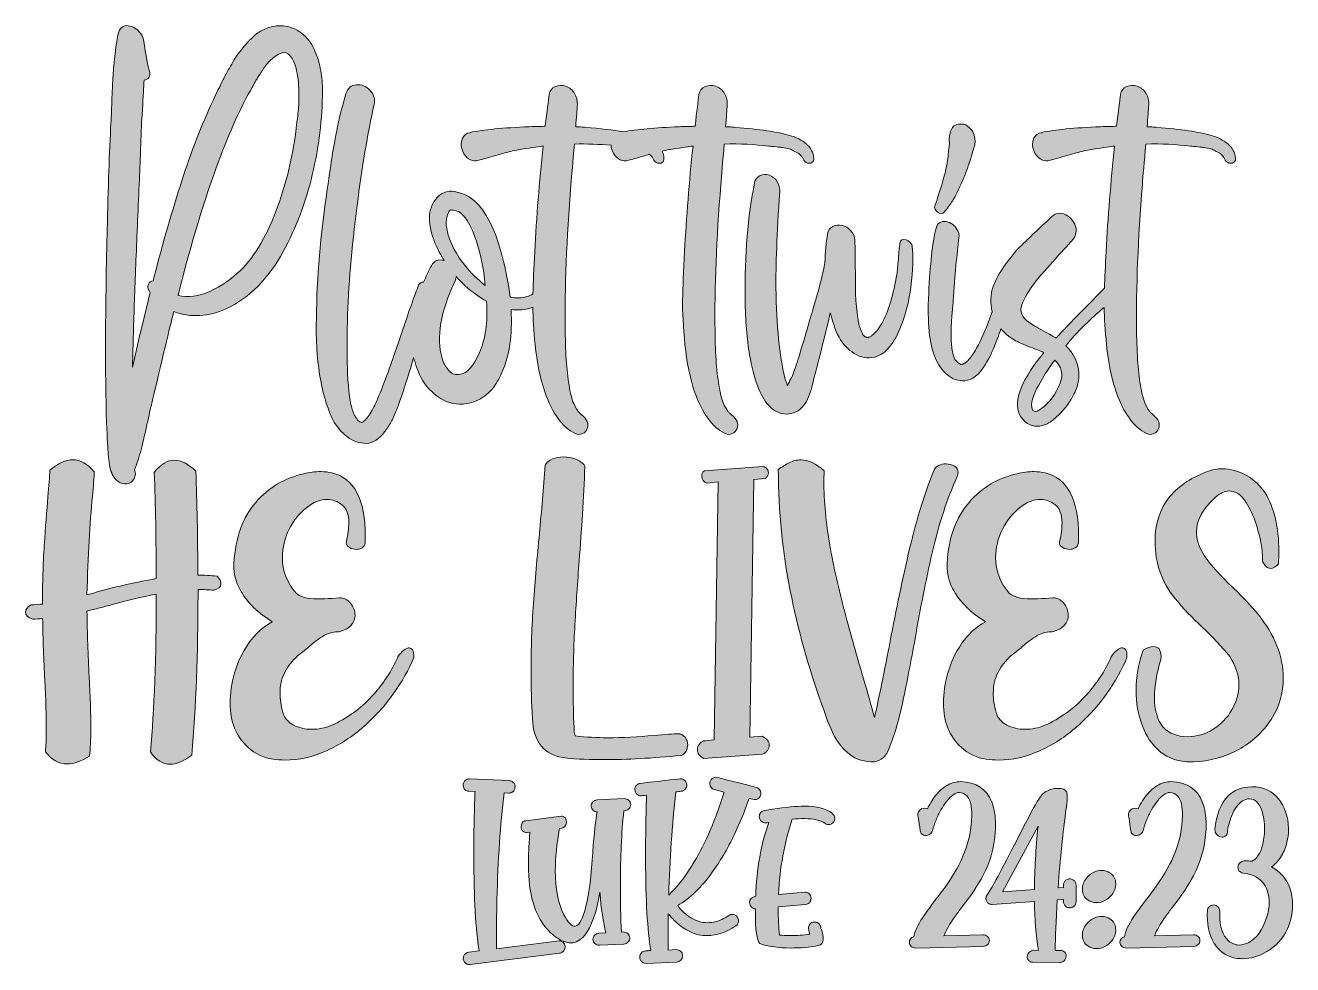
# Model space of a CAD drawing. Header units: inches. Extents: x 72 to 1008, y -887 to -193.
import ezdxf

# ---------------------------------------------------------------- set-up
doc = ezdxf.new("R2010")
doc.units = ezdxf.units.IN
doc.header["$MEASUREMENT"] = 0
doc.layers.add('Layer 1', color=7, linetype='Continuous')

# ---------------------------------------------------------------- blocks, each defined once
blk = doc.blocks.new('block 3')
at = {"layer": 'Layer 1', "true_color": 0x262626}
h = blk.add_hatch(color=250, dxfattribs=at)
h.dxf.hatch_style = 2
edge = h.paths.add_edge_path()
edge.add_spline(control_points=[(527.22, -884.7), (526.28, -883.84), (525.85, -882.72), (525.76, -881.43), (525.76, -880.14), (526.19, -879.11), (527.05, -878.17), (527.82, -877.23), (528.85, -876.8), (530.14, -876.71), (531.43, -876.62), (532.71, -876.62), (533.92, -876.54), (531.43, -861.43), (530.14, -839.19), (530.06, -809.92), (530.06, -799.1), (530.14, -789.57), (530.31, -781.5), (530.48, -773.34), (530.65, -766.82), (530.83, -761.75), (528.42, -762.01), (527.05, -762.18), (526.71, -762.18), (525.59, -762.18), (524.56, -761.84), (523.62, -761.07), (522.67, -760.29), (522.24, -759.09), (522.16, -757.55), (522.16, -756.43), (522.5, -755.48), (523.18, -754.54), (523.96, -753.68), (524.9, -753.17), (526.19, -752.99), (545.68, -750.76), (555.64, -749.65), (555.98, -749.65), (557.1, -749.65), (558.13, -749.99), (559.07, -750.76), (560.02, -751.54), (560.45, -752.74), (560.53, -754.28), (560.53, -755.31), (560.19, -756.34), (559.5, -757.2), (558.81, -758.15), (557.79, -758.66), (556.5, -758.83), (555.21, -759.01), (553.83, -759.09), (552.55, -759.26), (549.63, -783.82), (547.91, -809.23), (547.22, -835.5), (553.49, -829.66), (559.76, -821.51), (566.11, -810.86), (574.44, -796.95), (581.83, -779.78), (588.18, -759.43), (588.18, -759.43), (581.05, -757.55), (581.05, -757.55), (579.76, -757.2), (578.82, -756.52), (578.22, -755.48), (577.79, -754.8), (577.53, -754.03), (577.53, -753.17), (577.53, -751.62), (578.13, -750.42), (579.33, -749.48), (580.11, -748.87), (581.05, -748.53), (582.08, -748.45), (582.42, -748.45), (592.3, -750.94), (611.79, -755.91), (613.07, -756.26), (614.02, -756.94), (614.62, -757.97), (615.05, -758.75), (615.31, -759.52), (615.31, -760.38), (615.31, -762.1), (614.53, -763.47), (613.07, -764.33), (612.39, -764.76), (611.62, -765.01), (610.76, -765.01), (610.33, -765.01), (608.87, -764.67), (606.55, -764.07), (604.49, -770.6), (601.31, -778.58), (597.11, -787.77), (591.78, -799.36), (585.86, -809.66), (579.42, -818.67), (571.35, -829.83), (562.85, -837.99), (553.83, -843.31), (556.5, -847), (559.93, -850.1), (564.14, -852.59), (567.83, -854.82), (571.69, -855.93), (575.81, -855.93), (577.53, -855.93), (579.59, -855.59), (582.17, -855.07), (584.74, -854.56), (587.92, -853.02), (591.7, -850.53), (592.55, -850.01), (593.33, -849.75), (594.27, -849.75), (595.82, -849.75), (597.11, -850.44), (598.05, -851.73), (598.57, -852.59), (598.82, -853.44), (598.82, -854.39), (598.82, -855.93), (598.14, -857.22), (596.85, -858.17), (589.55, -863.06), (582.6, -865.46), (575.81, -865.46), (575.39, -865.46), (574.27, -865.46), (572.38, -865.38), (570.49, -865.29), (568.17, -864.69), (565.34, -863.58), (562.51, -862.46), (560.02, -861.17), (557.7, -859.54), (555.38, -857.91), (553.32, -856.28), (551.52, -854.47), (549.72, -852.67), (548.17, -851.04), (546.88, -849.41), (546.8, -856.19), (546.71, -862.12), (546.71, -867.18), (546.71, -867.18), (546.8, -876.11), (546.8, -876.11), (546.8, -876.11), (552.72, -875.85), (552.72, -875.85), (554.01, -875.85), (555.04, -876.28), (555.98, -877.05), (556.84, -877.91), (557.36, -879.03), (557.44, -880.32), (557.44, -881.6), (557.01, -882.72), (556.15, -883.58), (555.29, -884.52), (554.27, -884.95), (552.98, -885.04), (552.98, -885.04), (530.48, -885.98), (530.48, -885.98), (529.2, -885.98), (528.08, -885.55), (527.22, -884.7)], knot_values=[0, 0, 0, 0, 1, 1, 1, 2, 2, 2, 3, 3, 3, 4, 4, 4, 5, 5, 5, 6, 6, 6, 7, 7, 7, 8, 8, 8, 9, 9, 9, 10, 10, 10, 11, 11, 11, 12, 12, 12, 13, 13, 13, 14, 14, 14, 15, 15, 15, 16, 16, 16, 17, 17, 17, 18, 18, 18, 19, 19, 19, 20, 20, 20, 21, 21, 21, 22, 22, 22, 23, 23, 23, 24, 24, 24, 25, 25, 25, 26, 26, 26, 27, 27, 27, 28, 28, 28, 29, 29, 29, 30, 30, 30, 31, 31, 31, 32, 32, 32, 33, 33, 33, 34, 34, 34, 35, 35, 35, 36, 36, 36, 37, 37, 37, 38, 38, 38, 39, 39, 39, 40, 40, 40, 41, 41, 41, 42, 42, 42, 43, 43, 43, 44, 44, 44, 45, 45, 45, 46, 46, 46, 47, 47, 47, 48, 48, 48, 49, 49, 49, 50, 50, 50, 51, 51, 51, 52, 52, 52, 53, 53, 53, 54, 54, 54, 55, 55, 55, 56, 56, 56, 57, 57, 57, 58, 58, 58, 58], degree=3, periodic=1)
h = blk.add_hatch(color=250, dxfattribs=at)
h.dxf.hatch_style = 2
edge = h.paths.add_edge_path()
edge.add_spline(control_points=[(398.01, -886.5), (396.46, -885.9), (395.6, -884.7), (395.34, -882.89), (395.34, -881.95), (395.51, -881.09), (395.77, -880.4), (396.37, -878.86), (397.57, -878), (399.38, -877.74), (399.38, -877.74), (407.1, -876.8), (407.1, -876.8), (404.53, -861.09), (403.16, -837.82), (403.16, -806.91), (403.16, -799.36), (403.16, -792.74), (403.24, -786.99), (403.33, -781.33), (403.5, -775.92), (403.67, -770.77), (403.76, -765.62), (403.93, -761.75), (404.01, -759.09), (404.01, -759.09), (399.64, -758.83), (399.64, -758.83), (398.78, -758.83), (398.01, -758.58), (397.32, -758.15), (396.63, -757.72), (396.11, -757.12), (395.77, -756.43), (395.43, -755.83), (395.26, -755.06), (395.26, -754.28), (395.26, -753.34), (395.51, -752.48), (395.94, -751.79), (396.37, -751.19), (396.89, -750.68), (397.57, -750.25), (398.18, -749.82), (398.95, -749.65), (399.81, -749.65), (399.81, -749.65), (429.26, -750.94), (429.26, -750.94), (430.11, -751.02), (430.89, -751.28), (431.57, -751.71), (432.26, -752.14), (432.77, -752.74), (433.12, -753.34), (433.46, -753.94), (433.63, -754.71), (433.63, -755.57), (433.55, -756.52), (433.37, -757.37), (432.95, -758.06), (432.52, -758.75), (431.92, -759.26), (431.23, -759.61), (430.46, -760.04), (429.68, -760.21), (428.91, -760.21), (428.91, -760.21), (425.56, -760.04), (425.56, -760.04), (422.73, -783.39), (420.93, -809.57), (420.24, -838.68), (419.98, -848.72), (419.81, -860.83), (419.81, -875.25), (419.81, -875.25), (466.09, -869.24), (466.09, -869.24), (467.46, -869.24), (468.66, -869.84), (469.69, -871.13), (470.29, -871.99), (470.64, -872.93), (470.64, -873.96), (470.64, -874.56), (470.46, -875.25), (470.21, -875.85), (469.86, -876.54), (469.35, -877.14), (468.75, -877.57), (468.15, -878.08), (467.37, -878.43), (466.52, -878.51), (466.52, -878.51), (400.32, -886.93), (400.32, -886.93), (399.46, -886.93), (398.69, -886.75), (398.01, -886.5)], knot_values=[0, 0, 0, 0, 1, 1, 1, 2, 2, 2, 3, 3, 3, 4, 4, 4, 5, 5, 5, 6, 6, 6, 7, 7, 7, 8, 8, 8, 9, 9, 9, 10, 10, 10, 11, 11, 11, 12, 12, 12, 13, 13, 13, 14, 14, 14, 15, 15, 15, 16, 16, 16, 17, 17, 17, 18, 18, 18, 19, 19, 19, 20, 20, 20, 21, 21, 21, 22, 22, 22, 23, 23, 23, 24, 24, 24, 25, 25, 25, 26, 26, 26, 27, 27, 27, 28, 28, 28, 29, 29, 29, 30, 30, 30, 31, 31, 31, 32, 32, 32, 33, 33, 33, 33], degree=3, periodic=1)
h = blk.add_hatch(color=250, dxfattribs=at)
h.dxf.hatch_style = 2
edge = h.paths.add_edge_path()
edge.add_spline(control_points=[(726.5, -873.45), (725.55, -872.68), (725.12, -871.73), (725.04, -870.53), (725.04, -868.38), (726.15, -866.92), (728.3, -866.32), (728.9, -863.49), (730.02, -860.57), (731.56, -857.65), (733.88, -853.36), (738, -847.35), (743.92, -839.62), (746.59, -836.27), (749.25, -832.75), (751.91, -829.06), (758.09, -820.3), (762.81, -811.89), (765.9, -803.73), (769.17, -795.15), (770.97, -786.31), (771.23, -777.03), (771.23, -773.69), (770.97, -770.77), (770.45, -768.19), (769.85, -765.7), (768.91, -763.64), (767.54, -762.1), (766.08, -760.55), (764.19, -759.78), (761.87, -759.69), (760.41, -759.78), (758.95, -760.29), (757.4, -761.41), (755.77, -762.52), (754.23, -764.07), (752.77, -766.04), (751.22, -768.02), (749.76, -770.17), (748.39, -772.57), (747.02, -775.06), (745.81, -777.55), (744.78, -780.21), (743.67, -782.87), (742.81, -785.36), (742.21, -787.85), (741.87, -788.97), (741.18, -789.91), (740.23, -790.51), (739.29, -791.2), (738.26, -791.46), (737.14, -791.46), (735.94, -791.46), (734.91, -791.11), (734.22, -790.43), (733.54, -789.83), (733.19, -789.05), (733.11, -788.11), (731.91, -780.38), (731.3, -776.35), (731.3, -776.09), (731.3, -775.06), (731.65, -774.11), (732.33, -773.26), (733.28, -771.97), (734.65, -771.37), (736.46, -771.37), (737.23, -771.37), (737.91, -771.45), (738.52, -771.8), (740.58, -767.33), (742.9, -763.64), (745.56, -760.64), (748.13, -757.63), (750.88, -755.4), (753.8, -753.94), (756.63, -752.48), (759.64, -751.79), (762.73, -751.71), (774.57, -751.88), (782.39, -757.03), (786.16, -767.25), (787.88, -771.88), (788.74, -777.29), (788.74, -783.47), (788.74, -785.19), (788.74, -786.91), (788.57, -788.71), (787.71, -800.47), (784.7, -811.29), (779.47, -821.25), (775.86, -828.03), (770.71, -835.84), (763.93, -844.51), (761.95, -847), (760.15, -849.41), (758.52, -851.73), (754.74, -856.96), (752.08, -861.6), (750.62, -865.63), (750.62, -865.63), (779.47, -864.95), (779.47, -864.95), (780.76, -864.95), (781.87, -865.29), (782.82, -866.06), (783.68, -866.84), (784.1, -867.87), (784.19, -869.07), (784.19, -870.27), (783.76, -871.3), (782.9, -872.07), (782.05, -872.93), (781.01, -873.36), (779.73, -873.45), (779.73, -873.45), (729.76, -874.65), (729.76, -874.65), (728.47, -874.65), (727.36, -874.22), (726.5, -873.45)], knot_values=[0, 0, 0, 0, 1, 1, 1, 2, 2, 2, 3, 3, 3, 4, 4, 4, 5, 5, 5, 6, 6, 6, 7, 7, 7, 8, 8, 8, 9, 9, 9, 10, 10, 10, 11, 11, 11, 12, 12, 12, 13, 13, 13, 14, 14, 14, 15, 15, 15, 16, 16, 16, 17, 17, 17, 18, 18, 18, 19, 19, 19, 20, 20, 20, 21, 21, 21, 22, 22, 22, 23, 23, 23, 24, 24, 24, 25, 25, 25, 26, 26, 26, 27, 27, 27, 28, 28, 28, 29, 29, 29, 30, 30, 30, 31, 31, 31, 32, 32, 32, 33, 33, 33, 34, 34, 34, 35, 35, 35, 36, 36, 36, 37, 37, 37, 38, 38, 38, 39, 39, 39, 40, 40, 40, 40], degree=3, periodic=1)
h = blk.add_hatch(color=250, dxfattribs=at)
h.dxf.hatch_style = 2
edge = h.paths.add_edge_path()
edge.add_spline(control_points=[(816.3, -885.21), (815.01, -885.12), (813.98, -884.7), (813.21, -883.92), (812.52, -883.15), (812.18, -882.29), (812.18, -881.17), (812.26, -879.72), (812.78, -878.51), (813.72, -877.65), (814.67, -876.8), (815.87, -876.37), (817.16, -876.28), (817.16, -876.28), (820.42, -876.37), (820.42, -876.37), (818.62, -865.12), (817.67, -853.1), (817.5, -840.31), (817.5, -840.31), (786.34, -842.54), (786.34, -842.54), (785.48, -842.54), (784.62, -842.28), (783.85, -841.85), (782.39, -841), (781.7, -839.79), (781.7, -838.08), (781.7, -836.96), (781.96, -836.02), (782.65, -835.24), (784.79, -832.58), (791.49, -820.3), (802.65, -798.41), (802.65, -798.41), (810.89, -782.36), (810.89, -782.36), (816.81, -771.02), (820.59, -764.24), (822.4, -762.1), (823.34, -760.89), (824.54, -759.86), (826, -759.09), (828.75, -757.46), (831.75, -756.69), (835.01, -756.69), (836.65, -756.69), (838.02, -756.94), (839.31, -757.37), (840.85, -757.97), (841.71, -759.78), (841.8, -762.61), (841.8, -763.9), (841.71, -765.27), (841.63, -766.65), (841.45, -768.11), (841.28, -769.39), (841.11, -770.6), (841.11, -770.6), (841.03, -771.2), (841.03, -771.2), (838.54, -789.14), (836.47, -808.8), (835.01, -830.18), (835.01, -830.18), (838.97, -829.92), (838.97, -829.92), (838.97, -829.92), (838.97, -828.03), (838.97, -828.03), (838.97, -827.17), (839.22, -826.4), (839.65, -825.71), (840.08, -825.11), (840.6, -824.6), (841.28, -824.17), (841.97, -823.74), (842.74, -823.57), (843.6, -823.57), (844.46, -823.57), (845.23, -823.74), (845.92, -824.17), (846.61, -824.6), (847.21, -825.11), (847.64, -825.71), (848.07, -826.4), (848.24, -827.17), (848.24, -828.03), (848.24, -828.03), (848.24, -840.57), (848.24, -840.57), (848.24, -841.34), (848.07, -842.11), (847.64, -842.8), (847.21, -843.49), (846.61, -844), (845.92, -844.34), (845.23, -844.77), (844.46, -844.94), (843.6, -844.94), (842.74, -844.94), (841.97, -844.77), (841.28, -844.34), (840.6, -844), (840.08, -843.49), (839.65, -842.8), (839.22, -842.11), (838.97, -841.34), (838.97, -840.57), (838.97, -840.57), (838.97, -838.76), (838.97, -838.76), (838.97, -838.76), (834.41, -839.11), (834.41, -839.11), (833.47, -854.56), (832.96, -867.01), (832.78, -876.45), (832.78, -876.45), (836.82, -876.45), (836.82, -876.45), (838.11, -876.54), (839.14, -876.97), (839.91, -877.74), (840.6, -878.51), (840.94, -879.37), (840.94, -880.4), (840.85, -881.95), (840.34, -883.15), (839.39, -884.01), (838.45, -884.87), (837.25, -885.3), (835.96, -885.38), (835.96, -885.38), (816.3, -885.21), (816.3, -885.21)], knot_values=[0, 0, 0, 0, 1, 1, 1, 2, 2, 2, 3, 3, 3, 4, 4, 4, 5, 5, 5, 6, 6, 6, 7, 7, 7, 8, 8, 8, 9, 9, 9, 10, 10, 10, 11, 11, 11, 12, 12, 12, 13, 13, 13, 14, 14, 14, 15, 15, 15, 16, 16, 16, 17, 17, 17, 18, 18, 18, 19, 19, 19, 20, 20, 20, 21, 21, 21, 22, 22, 22, 23, 23, 23, 24, 24, 24, 25, 25, 25, 26, 26, 26, 27, 27, 27, 28, 28, 28, 29, 29, 29, 30, 30, 30, 31, 31, 31, 32, 32, 32, 33, 33, 33, 34, 34, 34, 35, 35, 35, 36, 36, 36, 37, 37, 37, 38, 38, 38, 39, 39, 39, 40, 40, 40, 41, 41, 41, 42, 42, 42, 43, 43, 43, 44, 44, 44, 45, 45, 45, 45], degree=3, periodic=1)
edge = h.paths.add_edge_path()
edge.add_spline(control_points=[(817.5, -831.47), (817.59, -816.96), (818.53, -801.33), (820.16, -784.59), (820.16, -784.59), (793.89, -833.18), (793.89, -833.18), (793.89, -833.18), (817.5, -831.47), (817.5, -831.47)], knot_values=[0, 0, 0, 0, 1, 1, 1, 2, 2, 2, 3, 3, 3, 3], degree=3, periodic=1)
h = blk.add_hatch(color=250, dxfattribs=at)
h.dxf.hatch_style = 2
edge = h.paths.add_edge_path()
edge.add_spline(control_points=[(882.16, -873.45), (881.21, -872.68), (880.78, -871.73), (880.7, -870.53), (880.7, -868.38), (881.81, -866.92), (883.96, -866.32), (884.56, -863.49), (885.67, -860.57), (887.22, -857.65), (889.54, -853.36), (893.66, -847.35), (899.58, -839.62), (902.25, -836.27), (904.91, -832.75), (907.57, -829.06), (913.75, -820.3), (918.47, -811.89), (921.56, -803.73), (924.83, -795.15), (926.63, -786.31), (926.89, -777.03), (926.89, -773.69), (926.63, -770.77), (926.11, -768.19), (925.51, -765.7), (924.57, -763.64), (923.19, -762.1), (921.74, -760.55), (919.84, -759.78), (917.53, -759.69), (916.07, -759.78), (914.61, -760.29), (913.06, -761.41), (911.43, -762.52), (909.89, -764.07), (908.43, -766.04), (906.88, -768.02), (905.42, -770.17), (904.05, -772.57), (902.68, -775.06), (901.47, -777.55), (900.44, -780.21), (899.33, -782.87), (898.47, -785.36), (897.87, -787.85), (897.53, -788.97), (896.84, -789.91), (895.89, -790.51), (894.95, -791.2), (893.92, -791.46), (892.8, -791.46), (891.6, -791.46), (890.57, -791.11), (889.88, -790.43), (889.2, -789.83), (888.85, -789.05), (888.77, -788.11), (887.56, -780.38), (886.96, -776.35), (886.96, -776.09), (886.96, -775.06), (887.31, -774.11), (887.99, -773.26), (888.94, -771.97), (890.31, -771.37), (892.11, -771.37), (892.89, -771.37), (893.57, -771.45), (894.18, -771.8), (896.24, -767.33), (898.55, -763.64), (901.22, -760.64), (903.79, -757.63), (906.54, -755.4), (909.46, -753.94), (912.29, -752.48), (915.3, -751.79), (918.39, -751.71), (930.23, -751.88), (938.05, -757.03), (941.82, -767.25), (943.54, -771.88), (944.4, -777.29), (944.4, -783.47), (944.4, -785.19), (944.4, -786.91), (944.23, -788.71), (943.37, -800.47), (940.36, -811.29), (935.13, -821.25), (931.52, -828.03), (926.37, -835.84), (919.59, -844.51), (917.61, -847), (915.81, -849.41), (914.18, -851.73), (910.4, -856.96), (907.74, -861.6), (906.28, -865.63), (906.28, -865.63), (935.13, -864.95), (935.13, -864.95), (936.42, -864.95), (937.53, -865.29), (938.48, -866.06), (939.33, -866.84), (939.76, -867.87), (939.85, -869.07), (939.85, -870.27), (939.42, -871.3), (938.56, -872.07), (937.7, -872.93), (936.67, -873.36), (935.39, -873.45), (935.39, -873.45), (885.42, -874.65), (885.42, -874.65), (884.13, -874.65), (883.02, -874.22), (882.16, -873.45)], knot_values=[0, 0, 0, 0, 1, 1, 1, 2, 2, 2, 3, 3, 3, 4, 4, 4, 5, 5, 5, 6, 6, 6, 7, 7, 7, 8, 8, 8, 9, 9, 9, 10, 10, 10, 11, 11, 11, 12, 12, 12, 13, 13, 13, 14, 14, 14, 15, 15, 15, 16, 16, 16, 17, 17, 17, 18, 18, 18, 19, 19, 19, 20, 20, 20, 21, 21, 21, 22, 22, 22, 23, 23, 23, 24, 24, 24, 25, 25, 25, 26, 26, 26, 27, 27, 27, 28, 28, 28, 29, 29, 29, 30, 30, 30, 31, 31, 31, 32, 32, 32, 33, 33, 33, 34, 34, 34, 35, 35, 35, 36, 36, 36, 37, 37, 37, 38, 38, 38, 39, 39, 39, 40, 40, 40, 40], degree=3, periodic=1)
h = blk.add_hatch(color=250, dxfattribs=at)
h.dxf.hatch_style = 2
edge = h.paths.add_edge_path()
edge.add_spline(control_points=[(967.24, -882.29), (965.18, -882.21), (962.69, -881.35), (959.77, -879.89), (956.76, -878.43), (954.19, -876.28), (951.96, -873.45), (947.49, -867.87), (945.26, -860.05), (945.26, -850.01), (945.26, -850.01), (945.35, -847.18), (945.35, -847.18), (945.43, -845.89), (945.86, -844.86), (946.81, -844), (947.66, -843.23), (948.78, -842.8), (950.07, -842.8), (951.36, -842.88), (952.47, -843.4), (953.25, -844.26), (954.02, -845.03), (954.45, -846.06), (954.45, -847.26), (954.45, -847.26), (954.45, -849.49), (954.45, -849.49), (954.45, -858.94), (956.59, -865.46), (960.89, -869.24), (963.2, -871.3), (965.78, -872.33), (968.78, -872.42), (971.1, -872.42), (973.51, -871.73), (976.08, -870.44), (981.66, -867.44), (986.04, -861.43), (989.05, -852.41), (990.33, -848.38), (991.02, -844.43), (991.02, -840.74), (991.02, -835.76), (989.82, -831.47), (987.5, -827.86), (984.32, -823.05), (979, -820.13), (971.7, -819.27), (970.42, -819.1), (969.39, -818.5), (968.7, -817.56), (968.18, -816.78), (967.93, -815.93), (967.93, -814.98), (967.93, -813.44), (968.61, -812.15), (969.99, -811.2), (970.85, -810.52), (971.96, -810.26), (973.25, -810.26), (975.05, -810.26), (976.68, -810.35), (978.14, -810.43), (981.66, -809.06), (984.24, -805.28), (985.95, -799.27), (986.99, -795.41), (987.59, -791.2), (987.59, -786.82), (987.59, -781.58), (986.9, -777.03), (985.53, -773.08), (983.55, -767.42), (980.55, -764.5), (976.51, -764.41), (974.71, -764.41), (972.99, -764.93), (971.36, -765.96), (969.73, -767.08), (968.18, -768.53), (966.89, -770.42), (965.52, -772.31), (964.32, -774.37), (963.38, -776.69), (962.43, -779.01), (961.66, -781.24), (961.14, -783.39), (960.54, -785.53), (960.2, -787.42), (960.11, -789.05), (960.03, -790.34), (959.43, -791.37), (958.48, -791.97), (957.8, -792.49), (957.11, -792.66), (956.25, -792.66), (954.62, -792.66), (953.16, -791.97), (952.04, -790.51), (951.27, -789.57), (950.93, -788.45), (950.93, -787.16), (951.87, -776.09), (955.13, -767.85), (960.71, -762.27), (965.01, -757.97), (970.76, -755.74), (977.97, -755.48), (982.69, -755.48), (986.73, -756.34), (990.08, -757.97), (996.17, -761.15), (1000.55, -766.47), (1003.13, -773.94), (1004.59, -778.06), (1005.27, -782.53), (1005.27, -787.34), (1005.27, -790.26), (1004.84, -793.43), (1004.07, -796.78), (1003.3, -800.13), (1002.01, -803.3), (1000.12, -806.48), (998.23, -809.66), (995.83, -812.41), (992.82, -814.72), (999.26, -818.24), (1003.73, -823.48), (1006.22, -830.26), (1007.68, -834.3), (1008.36, -838.59), (1008.36, -842.97), (1008.36, -849.07), (1006.99, -855.07), (1004.33, -861), (1001.06, -867.78), (996.08, -873.28), (989.3, -877.31), (983.47, -880.83), (977.54, -882.55), (971.36, -882.55), (970.67, -882.55), (969.3, -882.46), (967.24, -882.29)], knot_values=[0, 0, 0, 0, 1, 1, 1, 2, 2, 2, 3, 3, 3, 4, 4, 4, 5, 5, 5, 6, 6, 6, 7, 7, 7, 8, 8, 8, 9, 9, 9, 10, 10, 10, 11, 11, 11, 12, 12, 12, 13, 13, 13, 14, 14, 14, 15, 15, 15, 16, 16, 16, 17, 17, 17, 18, 18, 18, 19, 19, 19, 20, 20, 20, 21, 21, 21, 22, 22, 22, 23, 23, 23, 24, 24, 24, 25, 25, 25, 26, 26, 26, 27, 27, 27, 28, 28, 28, 29, 29, 29, 30, 30, 30, 31, 31, 31, 32, 32, 32, 33, 33, 33, 34, 34, 34, 35, 35, 35, 36, 36, 36, 37, 37, 37, 38, 38, 38, 39, 39, 39, 40, 40, 40, 41, 41, 41, 42, 42, 42, 43, 43, 43, 44, 44, 44, 45, 45, 45, 46, 46, 46, 47, 47, 47, 48, 48, 48, 48], degree=3, periodic=1)
h = blk.add_hatch(color=250, dxfattribs=at)
h.dxf.hatch_style = 2
edge = h.paths.add_edge_path()
edge.add_spline(control_points=[(492.62, -871.39), (491.67, -870.61), (491.24, -869.58), (491.16, -868.21), (491.16, -867.01), (491.58, -865.98), (492.36, -865.12), (493.13, -864.35), (494.25, -863.83), (495.54, -863.75), (495.54, -863.75), (500.77, -863.49), (500.77, -863.49), (498.8, -855.59), (497.25, -845.55), (496.31, -833.35), (493.82, -848.29), (490.04, -858.94), (485.06, -865.21), (482.05, -868.98), (478.71, -870.87), (474.84, -870.87), (473.38, -870.87), (471.5, -870.44), (469.18, -869.58), (466.77, -868.81), (463.68, -866.67), (459.91, -863.32), (453.9, -857.74), (449.52, -850.35), (446.94, -841.08), (444.62, -833.27), (443.51, -824.08), (443.51, -813.44), (443.51, -809.06), (443.59, -805.02), (443.77, -801.42), (444.02, -796.09), (444.28, -792.06), (444.62, -789.14), (444.62, -789.14), (442.56, -789.4), (442.56, -789.4), (441.27, -789.4), (440.25, -789.05), (439.47, -788.37), (438.7, -787.77), (438.18, -786.82), (438.01, -785.53), (438.01, -784.16), (438.36, -783.04), (438.96, -782.1), (439.56, -781.24), (440.5, -780.73), (441.62, -780.55), (441.62, -780.55), (467.72, -777.12), (467.72, -777.12), (468.66, -777.12), (469.52, -777.46), (470.29, -778.15), (471.07, -778.84), (471.5, -779.78), (471.67, -781.07), (471.67, -782.44), (471.32, -783.56), (470.72, -784.42), (470.12, -785.28), (469.18, -785.79), (468.06, -786.05), (468.06, -786.05), (466.52, -786.22), (466.52, -786.22), (464.37, -797.72), (463.34, -808.2), (463.34, -817.64), (463.34, -830.78), (465.49, -841.6), (469.69, -850.1), (472.61, -855.68), (475.27, -858.51), (477.68, -858.51), (480.42, -858.51), (482.91, -854.73), (485.15, -847.18), (487.55, -838.59), (489.44, -826.06), (490.64, -809.66), (490.64, -809.66), (491.07, -803.91), (491.07, -803.91), (492.02, -789.65), (493.13, -779.7), (494.33, -774.11), (493.13, -774.03), (492.1, -773.6), (491.33, -772.83), (490.47, -772.06), (489.95, -771.02), (489.87, -769.82), (489.87, -768.53), (490.3, -767.5), (491.07, -766.65), (491.84, -765.79), (492.96, -765.27), (494.25, -765.19), (494.25, -765.19), (514.34, -764.24), (514.34, -764.24), (515.62, -764.24), (516.74, -764.67), (517.68, -765.53), (518.54, -766.3), (518.97, -767.33), (519.06, -768.62), (519.06, -769.91), (518.63, -770.94), (517.77, -771.8), (516.91, -772.74), (515.62, -773.17), (513.99, -773.17), (512.28, -790.26), (511.42, -807.94), (511.42, -826.31), (511.42, -840.05), (511.68, -852.24), (512.19, -862.89), (512.19, -862.89), (513.56, -862.8), (513.56, -862.8), (514.85, -862.8), (515.97, -863.15), (516.91, -863.92), (517.86, -864.69), (518.37, -865.72), (518.46, -867.01), (518.46, -868.3), (518.03, -869.33), (517.26, -870.19), (516.4, -871.13), (515.37, -871.65), (514.08, -871.73), (514.08, -871.73), (495.96, -872.59), (495.96, -872.59), (494.59, -872.59), (493.47, -872.16), (492.62, -871.39)], knot_values=[0, 0, 0, 0, 1, 1, 1, 2, 2, 2, 3, 3, 3, 4, 4, 4, 5, 5, 5, 6, 6, 6, 7, 7, 7, 8, 8, 8, 9, 9, 9, 10, 10, 10, 11, 11, 11, 12, 12, 12, 13, 13, 13, 14, 14, 14, 15, 15, 15, 16, 16, 16, 17, 17, 17, 18, 18, 18, 19, 19, 19, 20, 20, 20, 21, 21, 21, 22, 22, 22, 23, 23, 23, 24, 24, 24, 25, 25, 25, 26, 26, 26, 27, 27, 27, 28, 28, 28, 29, 29, 29, 30, 30, 30, 31, 31, 31, 32, 32, 32, 33, 33, 33, 34, 34, 34, 35, 35, 35, 36, 36, 36, 37, 37, 37, 38, 38, 38, 39, 39, 39, 40, 40, 40, 41, 41, 41, 42, 42, 42, 43, 43, 43, 44, 44, 44, 45, 45, 45, 46, 46, 46, 47, 47, 47, 48, 48, 48, 49, 49, 49, 49], degree=3, periodic=1)
h = blk.add_hatch(color=250, dxfattribs=at)
h.dxf.hatch_style = 2
edge = h.paths.add_edge_path()
edge.add_spline(control_points=[(615.65, -871.9), (612.82, -871.04), (611.36, -864.69), (611.36, -852.84), (611.36, -850.87), (611.36, -849.24), (611.45, -847.95), (611.45, -847.95), (611.45, -845.72), (611.45, -845.72), (610.25, -845.63), (609.21, -845.2), (608.36, -844.43), (607.5, -843.66), (607.07, -842.46), (606.98, -841), (606.98, -838.51), (608.44, -836.96), (611.53, -836.44), (612.22, -816.1), (615.4, -797.9), (621.15, -781.84), (620.29, -782.01), (619.6, -782.1), (618.92, -782.1), (617.8, -782.1), (616.77, -781.76), (615.91, -781.07), (614.71, -780.21), (614.11, -779.01), (614.11, -777.46), (614.11, -776.43), (614.45, -775.49), (615.14, -774.54), (615.82, -773.69), (616.77, -773.17), (618.06, -772.91), (618.06, -772.91), (623.98, -772.14), (623.98, -772.14), (633.6, -770.6), (641.41, -769.82), (647.59, -769.82), (656.35, -769.82), (663.13, -771.54), (667.94, -775.06), (669.23, -776.18), (669.91, -777.38), (669.91, -778.84), (669.91, -779.78), (669.57, -780.73), (668.97, -781.58), (668.11, -782.7), (666.91, -783.3), (665.36, -783.47), (664.33, -783.47), (663.39, -783.13), (662.53, -782.44), (659.27, -780.13), (654.29, -779.01), (647.68, -779.01), (644.67, -779.01), (641.58, -779.18), (638.49, -779.44), (632.57, -796.95), (629.22, -815.5), (628.36, -834.99), (628.36, -834.99), (647.68, -833.27), (647.68, -833.27), (648.88, -833.27), (649.91, -833.7), (650.85, -834.47), (651.8, -835.24), (652.31, -836.44), (652.4, -837.99), (652.4, -839.11), (652.06, -840.05), (651.37, -840.91), (650.6, -841.77), (649.65, -842.28), (648.36, -842.46), (648.36, -842.46), (628.1, -844.26), (628.1, -844.26), (628.1, -852.93), (628.45, -859.88), (629.13, -865.03), (631.45, -865.29), (634.03, -865.38), (636.69, -865.46), (642.01, -865.46), (646.91, -865.12), (651.37, -864.52), (650.77, -861.86), (650.43, -860.31), (650.43, -859.97), (650.43, -859.02), (650.68, -858.17), (651.28, -857.31), (652.06, -856.02), (653.35, -855.42), (654.98, -855.42), (655.92, -855.42), (656.78, -855.68), (657.64, -856.28), (658.58, -856.88), (659.18, -857.74), (659.52, -859.02), (659.61, -859.63), (659.78, -860.4), (660.04, -861.17), (660.38, -862.29), (660.73, -863.4), (660.98, -864.6), (661.24, -865.89), (661.42, -867.09), (661.42, -868.21), (661.33, -870.79), (660.13, -872.33), (657.89, -872.85), (651.71, -874.05), (644.76, -874.65), (637.03, -874.65), (628.88, -874.56), (621.75, -873.62), (615.65, -871.9)], knot_values=[0, 0, 0, 0, 1, 1, 1, 2, 2, 2, 3, 3, 3, 4, 4, 4, 5, 5, 5, 6, 6, 6, 7, 7, 7, 8, 8, 8, 9, 9, 9, 10, 10, 10, 11, 11, 11, 12, 12, 12, 13, 13, 13, 14, 14, 14, 15, 15, 15, 16, 16, 16, 17, 17, 17, 18, 18, 18, 19, 19, 19, 20, 20, 20, 21, 21, 21, 22, 22, 22, 23, 23, 23, 24, 24, 24, 25, 25, 25, 26, 26, 26, 27, 27, 27, 28, 28, 28, 29, 29, 29, 30, 30, 30, 31, 31, 31, 32, 32, 32, 33, 33, 33, 34, 34, 34, 35, 35, 35, 36, 36, 36, 37, 37, 37, 38, 38, 38, 39, 39, 39, 40, 40, 40, 41, 41, 41, 42, 42, 42, 42], degree=3, periodic=1)
h = blk.add_hatch(color=250, dxfattribs=at)
h.dxf.hatch_style = 2
edge = h.paths.add_edge_path()
edge.add_spline(control_points=[(857.26, -839.36), (854.34, -837.48), (852.96, -834.81), (852.96, -831.29), (852.96, -828.29), (853.91, -825.54), (855.88, -823.05), (858.97, -819.19), (862.83, -817.3), (867.47, -817.3), (869.71, -817.39), (871.68, -817.9), (873.31, -819.02), (876.23, -820.91), (877.6, -823.57), (877.6, -827.09), (877.6, -830.09), (876.66, -832.75), (874.77, -835.24), (871.68, -839.11), (867.81, -841), (863.09, -841), (860.86, -841), (858.89, -840.48), (857.26, -839.36)], knot_values=[0, 0, 0, 0, 1, 1, 1, 2, 2, 2, 3, 3, 3, 4, 4, 4, 5, 5, 5, 6, 6, 6, 7, 7, 7, 8, 8, 8, 8], degree=3, periodic=1)
edge = h.paths.add_edge_path()
edge.add_spline(control_points=[(857.26, -873.36), (854.34, -871.47), (852.96, -868.81), (852.96, -865.29), (852.96, -862.29), (853.91, -859.54), (855.88, -857.05), (858.97, -853.19), (862.83, -851.3), (867.47, -851.3), (869.71, -851.38), (871.68, -851.9), (873.31, -853.02), (876.23, -854.9), (877.6, -857.56), (877.6, -861.09), (877.6, -864.09), (876.66, -866.75), (874.77, -869.24), (871.68, -873.1), (867.81, -874.99), (863.09, -874.99), (860.86, -874.99), (858.89, -874.48), (857.26, -873.36)], knot_values=[0, 0, 0, 0, 1, 1, 1, 2, 2, 2, 3, 3, 3, 4, 4, 4, 5, 5, 5, 6, 6, 6, 7, 7, 7, 8, 8, 8, 8], degree=3, periodic=1)
at = {"layer": 'Layer 1', "lineweight": 0}
for points, knots in [([(527.22, -884.7), (526.28, -883.84), (525.85, -882.72), (525.76, -881.43), (525.76, -880.14), (526.19, -879.11), (527.05, -878.17), (527.82, -877.23), (528.85, -876.8), (530.14, -876.71), (531.43, -876.62), (532.71, -876.62), (533.92, -876.54), (531.43, -861.43), (530.14, -839.19), (530.06, -809.92), (530.06, -799.1), (530.14, -789.57), (530.31, -781.5), (530.48, -773.34), (530.65, -766.82), (530.83, -761.75), (528.42, -762.01), (527.05, -762.18), (526.71, -762.18), (525.59, -762.18), (524.56, -761.84), (523.62, -761.07), (522.67, -760.29), (522.24, -759.09), (522.16, -757.55), (522.16, -756.43), (522.5, -755.48), (523.18, -754.54), (523.96, -753.68), (524.9, -753.17), (526.19, -752.99), (545.68, -750.76), (555.64, -749.65), (555.98, -749.65), (557.1, -749.65), (558.13, -749.99), (559.07, -750.76), (560.02, -751.54), (560.45, -752.74), (560.53, -754.28), (560.53, -755.31), (560.19, -756.34), (559.5, -757.2), (558.81, -758.15), (557.79, -758.66), (556.5, -758.83), (555.21, -759.01), (553.83, -759.09), (552.55, -759.26), (549.63, -783.82), (547.91, -809.23), (547.22, -835.5), (553.49, -829.66), (559.76, -821.51), (566.11, -810.86), (574.44, -796.95), (581.83, -779.78), (588.18, -759.43), (588.18, -759.43), (581.05, -757.55), (581.05, -757.55), (579.76, -757.2), (578.82, -756.52), (578.22, -755.48), (577.79, -754.8), (577.53, -754.03), (577.53, -753.17), (577.53, -751.62), (578.13, -750.42), (579.33, -749.48), (580.11, -748.87), (581.05, -748.53), (582.08, -748.45), (582.42, -748.45), (592.3, -750.94), (611.79, -755.91), (613.07, -756.26), (614.02, -756.94), (614.62, -757.97), (615.05, -758.75), (615.31, -759.52), (615.31, -760.38), (615.31, -762.1), (614.53, -763.47), (613.07, -764.33), (612.39, -764.76), (611.62, -765.01), (610.76, -765.01), (610.33, -765.01), (608.87, -764.67), (606.55, -764.07), (604.49, -770.6), (601.31, -778.58), (597.11, -787.77), (591.78, -799.36), (585.86, -809.66), (579.42, -818.67), (571.35, -829.83), (562.85, -837.99), (553.83, -843.31), (556.5, -847), (559.93, -850.1), (564.14, -852.59), (567.83, -854.82), (571.69, -855.93), (575.81, -855.93), (577.53, -855.93), (579.59, -855.59), (582.17, -855.07), (584.74, -854.56), (587.92, -853.02), (591.7, -850.53), (592.55, -850.01), (593.33, -849.75), (594.27, -849.75), (595.82, -849.75), (597.11, -850.44), (598.05, -851.73), (598.57, -852.59), (598.82, -853.44), (598.82, -854.39), (598.82, -855.93), (598.14, -857.22), (596.85, -858.17), (589.55, -863.06), (582.6, -865.46), (575.81, -865.46), (575.39, -865.46), (574.27, -865.46), (572.38, -865.38), (570.49, -865.29), (568.17, -864.69), (565.34, -863.58), (562.51, -862.46), (560.02, -861.17), (557.7, -859.54), (555.38, -857.91), (553.32, -856.28), (551.52, -854.47), (549.72, -852.67), (548.17, -851.04), (546.88, -849.41), (546.8, -856.19), (546.71, -862.12), (546.71, -867.18), (546.71, -867.18), (546.8, -876.11), (546.8, -876.11), (546.8, -876.11), (552.72, -875.85), (552.72, -875.85), (554.01, -875.85), (555.04, -876.28), (555.98, -877.05), (556.84, -877.91), (557.36, -879.03), (557.44, -880.32), (557.44, -881.6), (557.01, -882.72), (556.15, -883.58), (555.29, -884.52), (554.27, -884.95), (552.98, -885.04), (552.98, -885.04), (530.48, -885.98), (530.48, -885.98), (529.2, -885.98), (528.08, -885.55), (527.22, -884.7)], [0, 0, 0, 0, 1, 1, 1, 2, 2, 2, 3, 3, 3, 4, 4, 4, 5, 5, 5, 6, 6, 6, 7, 7, 7, 8, 8, 8, 9, 9, 9, 10, 10, 10, 11, 11, 11, 12, 12, 12, 13, 13, 13, 14, 14, 14, 15, 15, 15, 16, 16, 16, 17, 17, 17, 18, 18, 18, 19, 19, 19, 20, 20, 20, 21, 21, 21, 22, 22, 22, 23, 23, 23, 24, 24, 24, 25, 25, 25, 26, 26, 26, 27, 27, 27, 28, 28, 28, 29, 29, 29, 30, 30, 30, 31, 31, 31, 32, 32, 32, 33, 33, 33, 34, 34, 34, 35, 35, 35, 36, 36, 36, 37, 37, 37, 38, 38, 38, 39, 39, 39, 40, 40, 40, 41, 41, 41, 42, 42, 42, 43, 43, 43, 44, 44, 44, 45, 45, 45, 46, 46, 46, 47, 47, 47, 48, 48, 48, 49, 49, 49, 50, 50, 50, 51, 51, 51, 52, 52, 52, 53, 53, 53, 54, 54, 54, 55, 55, 55, 56, 56, 56, 57, 57, 57, 58, 58, 58, 58]), ([(398.01, -886.5), (396.46, -885.9), (395.6, -884.7), (395.34, -882.89), (395.34, -881.95), (395.51, -881.09), (395.77, -880.4), (396.37, -878.86), (397.57, -878), (399.38, -877.74), (399.38, -877.74), (407.1, -876.8), (407.1, -876.8), (404.53, -861.09), (403.16, -837.82), (403.16, -806.91), (403.16, -799.36), (403.16, -792.74), (403.24, -786.99), (403.33, -781.33), (403.5, -775.92), (403.67, -770.77), (403.76, -765.62), (403.93, -761.75), (404.01, -759.09), (404.01, -759.09), (399.64, -758.83), (399.64, -758.83), (398.78, -758.83), (398.01, -758.58), (397.32, -758.15), (396.63, -757.72), (396.11, -757.12), (395.77, -756.43), (395.43, -755.83), (395.26, -755.06), (395.26, -754.28), (395.26, -753.34), (395.51, -752.48), (395.94, -751.79), (396.37, -751.19), (396.89, -750.68), (397.57, -750.25), (398.18, -749.82), (398.95, -749.65), (399.81, -749.65), (399.81, -749.65), (429.26, -750.94), (429.26, -750.94), (430.11, -751.02), (430.89, -751.28), (431.57, -751.71), (432.26, -752.14), (432.77, -752.74), (433.12, -753.34), (433.46, -753.94), (433.63, -754.71), (433.63, -755.57), (433.55, -756.52), (433.37, -757.37), (432.95, -758.06), (432.52, -758.75), (431.92, -759.26), (431.23, -759.61), (430.46, -760.04), (429.68, -760.21), (428.91, -760.21), (428.91, -760.21), (425.56, -760.04), (425.56, -760.04), (422.73, -783.39), (420.93, -809.57), (420.24, -838.68), (419.98, -848.72), (419.81, -860.83), (419.81, -875.25), (419.81, -875.25), (466.09, -869.24), (466.09, -869.24), (467.46, -869.24), (468.66, -869.84), (469.69, -871.13), (470.29, -871.99), (470.64, -872.93), (470.64, -873.96), (470.64, -874.56), (470.46, -875.25), (470.21, -875.85), (469.86, -876.54), (469.35, -877.14), (468.75, -877.57), (468.15, -878.08), (467.37, -878.43), (466.52, -878.51), (466.52, -878.51), (400.32, -886.93), (400.32, -886.93), (399.46, -886.93), (398.69, -886.75), (398.01, -886.5)], [0, 0, 0, 0, 1, 1, 1, 2, 2, 2, 3, 3, 3, 4, 4, 4, 5, 5, 5, 6, 6, 6, 7, 7, 7, 8, 8, 8, 9, 9, 9, 10, 10, 10, 11, 11, 11, 12, 12, 12, 13, 13, 13, 14, 14, 14, 15, 15, 15, 16, 16, 16, 17, 17, 17, 18, 18, 18, 19, 19, 19, 20, 20, 20, 21, 21, 21, 22, 22, 22, 23, 23, 23, 24, 24, 24, 25, 25, 25, 26, 26, 26, 27, 27, 27, 28, 28, 28, 29, 29, 29, 30, 30, 30, 31, 31, 31, 32, 32, 32, 33, 33, 33, 33]), ([(726.5, -873.45), (725.55, -872.68), (725.12, -871.73), (725.04, -870.53), (725.04, -868.38), (726.15, -866.92), (728.3, -866.32), (728.9, -863.49), (730.02, -860.57), (731.56, -857.65), (733.88, -853.36), (738, -847.35), (743.92, -839.62), (746.59, -836.27), (749.25, -832.75), (751.91, -829.06), (758.09, -820.3), (762.81, -811.89), (765.9, -803.73), (769.17, -795.15), (770.97, -786.31), (771.23, -777.03), (771.23, -773.69), (770.97, -770.77), (770.45, -768.19), (769.85, -765.7), (768.91, -763.64), (767.54, -762.1), (766.08, -760.55), (764.19, -759.78), (761.87, -759.69), (760.41, -759.78), (758.95, -760.29), (757.4, -761.41), (755.77, -762.52), (754.23, -764.07), (752.77, -766.04), (751.22, -768.02), (749.76, -770.17), (748.39, -772.57), (747.02, -775.06), (745.81, -777.55), (744.78, -780.21), (743.67, -782.87), (742.81, -785.36), (742.21, -787.85), (741.87, -788.97), (741.18, -789.91), (740.23, -790.51), (739.29, -791.2), (738.26, -791.46), (737.14, -791.46), (735.94, -791.46), (734.91, -791.11), (734.22, -790.43), (733.54, -789.83), (733.19, -789.05), (733.11, -788.11), (731.91, -780.38), (731.3, -776.35), (731.3, -776.09), (731.3, -775.06), (731.65, -774.11), (732.33, -773.26), (733.28, -771.97), (734.65, -771.37), (736.46, -771.37), (737.23, -771.37), (737.91, -771.45), (738.52, -771.8), (740.58, -767.33), (742.9, -763.64), (745.56, -760.64), (748.13, -757.63), (750.88, -755.4), (753.8, -753.94), (756.63, -752.48), (759.64, -751.79), (762.73, -751.71), (774.57, -751.88), (782.39, -757.03), (786.16, -767.25), (787.88, -771.88), (788.74, -777.29), (788.74, -783.47), (788.74, -785.19), (788.74, -786.91), (788.57, -788.71), (787.71, -800.47), (784.7, -811.29), (779.47, -821.25), (775.86, -828.03), (770.71, -835.84), (763.93, -844.51), (761.95, -847), (760.15, -849.41), (758.52, -851.73), (754.74, -856.96), (752.08, -861.6), (750.62, -865.63), (750.62, -865.63), (779.47, -864.95), (779.47, -864.95), (780.76, -864.95), (781.87, -865.29), (782.82, -866.06), (783.68, -866.84), (784.1, -867.87), (784.19, -869.07), (784.19, -870.27), (783.76, -871.3), (782.9, -872.07), (782.05, -872.93), (781.01, -873.36), (779.73, -873.45), (779.73, -873.45), (729.76, -874.65), (729.76, -874.65), (728.47, -874.65), (727.36, -874.22), (726.5, -873.45)], [0, 0, 0, 0, 1, 1, 1, 2, 2, 2, 3, 3, 3, 4, 4, 4, 5, 5, 5, 6, 6, 6, 7, 7, 7, 8, 8, 8, 9, 9, 9, 10, 10, 10, 11, 11, 11, 12, 12, 12, 13, 13, 13, 14, 14, 14, 15, 15, 15, 16, 16, 16, 17, 17, 17, 18, 18, 18, 19, 19, 19, 20, 20, 20, 21, 21, 21, 22, 22, 22, 23, 23, 23, 24, 24, 24, 25, 25, 25, 26, 26, 26, 27, 27, 27, 28, 28, 28, 29, 29, 29, 30, 30, 30, 31, 31, 31, 32, 32, 32, 33, 33, 33, 34, 34, 34, 35, 35, 35, 36, 36, 36, 37, 37, 37, 38, 38, 38, 39, 39, 39, 40, 40, 40, 40]), ([(816.3, -885.21), (815.01, -885.12), (813.98, -884.7), (813.21, -883.92), (812.52, -883.15), (812.18, -882.29), (812.18, -881.17), (812.26, -879.72), (812.78, -878.51), (813.72, -877.65), (814.67, -876.8), (815.87, -876.37), (817.16, -876.28), (817.16, -876.28), (820.42, -876.37), (820.42, -876.37), (818.62, -865.12), (817.67, -853.1), (817.5, -840.31), (817.5, -840.31), (786.34, -842.54), (786.34, -842.54), (785.48, -842.54), (784.62, -842.28), (783.85, -841.85), (782.39, -841), (781.7, -839.79), (781.7, -838.08), (781.7, -836.96), (781.96, -836.02), (782.65, -835.24), (784.79, -832.58), (791.49, -820.3), (802.65, -798.41), (802.65, -798.41), (810.89, -782.36), (810.89, -782.36), (816.81, -771.02), (820.59, -764.24), (822.4, -762.1), (823.34, -760.89), (824.54, -759.86), (826, -759.09), (828.75, -757.46), (831.75, -756.69), (835.01, -756.69), (836.65, -756.69), (838.02, -756.94), (839.31, -757.37), (840.85, -757.97), (841.71, -759.78), (841.8, -762.61), (841.8, -763.9), (841.71, -765.27), (841.63, -766.65), (841.45, -768.11), (841.28, -769.39), (841.11, -770.6), (841.11, -770.6), (841.03, -771.2), (841.03, -771.2), (838.54, -789.14), (836.47, -808.8), (835.01, -830.18), (835.01, -830.18), (838.97, -829.92), (838.97, -829.92), (838.97, -829.92), (838.97, -828.03), (838.97, -828.03), (838.97, -827.17), (839.22, -826.4), (839.65, -825.71), (840.08, -825.11), (840.6, -824.6), (841.28, -824.17), (841.97, -823.74), (842.74, -823.57), (843.6, -823.57), (844.46, -823.57), (845.23, -823.74), (845.92, -824.17), (846.61, -824.6), (847.21, -825.11), (847.64, -825.71), (848.07, -826.4), (848.24, -827.17), (848.24, -828.03), (848.24, -828.03), (848.24, -840.57), (848.24, -840.57), (848.24, -841.34), (848.07, -842.11), (847.64, -842.8), (847.21, -843.49), (846.61, -844), (845.92, -844.34), (845.23, -844.77), (844.46, -844.94), (843.6, -844.94), (842.74, -844.94), (841.97, -844.77), (841.28, -844.34), (840.6, -844), (840.08, -843.49), (839.65, -842.8), (839.22, -842.11), (838.97, -841.34), (838.97, -840.57), (838.97, -840.57), (838.97, -838.76), (838.97, -838.76), (838.97, -838.76), (834.41, -839.11), (834.41, -839.11), (833.47, -854.56), (832.96, -867.01), (832.78, -876.45), (832.78, -876.45), (836.82, -876.45), (836.82, -876.45), (838.11, -876.54), (839.14, -876.97), (839.91, -877.74), (840.6, -878.51), (840.94, -879.37), (840.94, -880.4), (840.85, -881.95), (840.34, -883.15), (839.39, -884.01), (838.45, -884.87), (837.25, -885.3), (835.96, -885.38), (835.96, -885.38), (816.3, -885.21), (816.3, -885.21)], [0, 0, 0, 0, 1, 1, 1, 2, 2, 2, 3, 3, 3, 4, 4, 4, 5, 5, 5, 6, 6, 6, 7, 7, 7, 8, 8, 8, 9, 9, 9, 10, 10, 10, 11, 11, 11, 12, 12, 12, 13, 13, 13, 14, 14, 14, 15, 15, 15, 16, 16, 16, 17, 17, 17, 18, 18, 18, 19, 19, 19, 20, 20, 20, 21, 21, 21, 22, 22, 22, 23, 23, 23, 24, 24, 24, 25, 25, 25, 26, 26, 26, 27, 27, 27, 28, 28, 28, 29, 29, 29, 30, 30, 30, 31, 31, 31, 32, 32, 32, 33, 33, 33, 34, 34, 34, 35, 35, 35, 36, 36, 36, 37, 37, 37, 38, 38, 38, 39, 39, 39, 40, 40, 40, 41, 41, 41, 42, 42, 42, 43, 43, 43, 44, 44, 44, 45, 45, 45, 45]), ([(882.16, -873.45), (881.21, -872.68), (880.78, -871.73), (880.7, -870.53), (880.7, -868.38), (881.81, -866.92), (883.96, -866.32), (884.56, -863.49), (885.67, -860.57), (887.22, -857.65), (889.54, -853.36), (893.66, -847.35), (899.58, -839.62), (902.25, -836.27), (904.91, -832.75), (907.57, -829.06), (913.75, -820.3), (918.47, -811.89), (921.56, -803.73), (924.83, -795.15), (926.63, -786.31), (926.89, -777.03), (926.89, -773.69), (926.63, -770.77), (926.11, -768.19), (925.51, -765.7), (924.57, -763.64), (923.19, -762.1), (921.74, -760.55), (919.84, -759.78), (917.53, -759.69), (916.07, -759.78), (914.61, -760.29), (913.06, -761.41), (911.43, -762.52), (909.89, -764.07), (908.43, -766.04), (906.88, -768.02), (905.42, -770.17), (904.05, -772.57), (902.68, -775.06), (901.47, -777.55), (900.44, -780.21), (899.33, -782.87), (898.47, -785.36), (897.87, -787.85), (897.53, -788.97), (896.84, -789.91), (895.89, -790.51), (894.95, -791.2), (893.92, -791.46), (892.8, -791.46), (891.6, -791.46), (890.57, -791.11), (889.88, -790.43), (889.2, -789.83), (888.85, -789.05), (888.77, -788.11), (887.56, -780.38), (886.96, -776.35), (886.96, -776.09), (886.96, -775.06), (887.31, -774.11), (887.99, -773.26), (888.94, -771.97), (890.31, -771.37), (892.11, -771.37), (892.89, -771.37), (893.57, -771.45), (894.18, -771.8), (896.24, -767.33), (898.55, -763.64), (901.22, -760.64), (903.79, -757.63), (906.54, -755.4), (909.46, -753.94), (912.29, -752.48), (915.3, -751.79), (918.39, -751.71), (930.23, -751.88), (938.05, -757.03), (941.82, -767.25), (943.54, -771.88), (944.4, -777.29), (944.4, -783.47), (944.4, -785.19), (944.4, -786.91), (944.23, -788.71), (943.37, -800.47), (940.36, -811.29), (935.13, -821.25), (931.52, -828.03), (926.37, -835.84), (919.59, -844.51), (917.61, -847), (915.81, -849.41), (914.18, -851.73), (910.4, -856.96), (907.74, -861.6), (906.28, -865.63), (906.28, -865.63), (935.13, -864.95), (935.13, -864.95), (936.42, -864.95), (937.53, -865.29), (938.48, -866.06), (939.33, -866.84), (939.76, -867.87), (939.85, -869.07), (939.85, -870.27), (939.42, -871.3), (938.56, -872.07), (937.7, -872.93), (936.67, -873.36), (935.39, -873.45), (935.39, -873.45), (885.42, -874.65), (885.42, -874.65), (884.13, -874.65), (883.02, -874.22), (882.16, -873.45)], [0, 0, 0, 0, 1, 1, 1, 2, 2, 2, 3, 3, 3, 4, 4, 4, 5, 5, 5, 6, 6, 6, 7, 7, 7, 8, 8, 8, 9, 9, 9, 10, 10, 10, 11, 11, 11, 12, 12, 12, 13, 13, 13, 14, 14, 14, 15, 15, 15, 16, 16, 16, 17, 17, 17, 18, 18, 18, 19, 19, 19, 20, 20, 20, 21, 21, 21, 22, 22, 22, 23, 23, 23, 24, 24, 24, 25, 25, 25, 26, 26, 26, 27, 27, 27, 28, 28, 28, 29, 29, 29, 30, 30, 30, 31, 31, 31, 32, 32, 32, 33, 33, 33, 34, 34, 34, 35, 35, 35, 36, 36, 36, 37, 37, 37, 38, 38, 38, 39, 39, 39, 40, 40, 40, 40]), ([(967.24, -882.29), (965.18, -882.21), (962.69, -881.35), (959.77, -879.89), (956.76, -878.43), (954.19, -876.28), (951.96, -873.45), (947.49, -867.87), (945.26, -860.05), (945.26, -850.01), (945.26, -850.01), (945.35, -847.18), (945.35, -847.18), (945.43, -845.89), (945.86, -844.86), (946.81, -844), (947.66, -843.23), (948.78, -842.8), (950.07, -842.8), (951.36, -842.88), (952.47, -843.4), (953.25, -844.26), (954.02, -845.03), (954.45, -846.06), (954.45, -847.26), (954.45, -847.26), (954.45, -849.49), (954.45, -849.49), (954.45, -858.94), (956.59, -865.46), (960.89, -869.24), (963.2, -871.3), (965.78, -872.33), (968.78, -872.42), (971.1, -872.42), (973.51, -871.73), (976.08, -870.44), (981.66, -867.44), (986.04, -861.43), (989.05, -852.41), (990.33, -848.38), (991.02, -844.43), (991.02, -840.74), (991.02, -835.76), (989.82, -831.47), (987.5, -827.86), (984.32, -823.05), (979, -820.13), (971.7, -819.27), (970.42, -819.1), (969.39, -818.5), (968.7, -817.56), (968.18, -816.78), (967.93, -815.93), (967.93, -814.98), (967.93, -813.44), (968.61, -812.15), (969.99, -811.2), (970.85, -810.52), (971.96, -810.26), (973.25, -810.26), (975.05, -810.26), (976.68, -810.35), (978.14, -810.43), (981.66, -809.06), (984.24, -805.28), (985.95, -799.27), (986.99, -795.41), (987.59, -791.2), (987.59, -786.82), (987.59, -781.58), (986.9, -777.03), (985.53, -773.08), (983.55, -767.42), (980.55, -764.5), (976.51, -764.41), (974.71, -764.41), (972.99, -764.93), (971.36, -765.96), (969.73, -767.08), (968.18, -768.53), (966.89, -770.42), (965.52, -772.31), (964.32, -774.37), (963.38, -776.69), (962.43, -779.01), (961.66, -781.24), (961.14, -783.39), (960.54, -785.53), (960.2, -787.42), (960.11, -789.05), (960.03, -790.34), (959.43, -791.37), (958.48, -791.97), (957.8, -792.49), (957.11, -792.66), (956.25, -792.66), (954.62, -792.66), (953.16, -791.97), (952.04, -790.51), (951.27, -789.57), (950.93, -788.45), (950.93, -787.16), (951.87, -776.09), (955.13, -767.85), (960.71, -762.27), (965.01, -757.97), (970.76, -755.74), (977.97, -755.48), (982.69, -755.48), (986.73, -756.34), (990.08, -757.97), (996.17, -761.15), (1000.55, -766.47), (1003.13, -773.94), (1004.59, -778.06), (1005.27, -782.53), (1005.27, -787.34), (1005.27, -790.26), (1004.84, -793.43), (1004.07, -796.78), (1003.3, -800.13), (1002.01, -803.3), (1000.12, -806.48), (998.23, -809.66), (995.83, -812.41), (992.82, -814.72), (999.26, -818.24), (1003.73, -823.48), (1006.22, -830.26), (1007.68, -834.3), (1008.36, -838.59), (1008.36, -842.97), (1008.36, -849.07), (1006.99, -855.07), (1004.33, -861), (1001.06, -867.78), (996.08, -873.28), (989.3, -877.31), (983.47, -880.83), (977.54, -882.55), (971.36, -882.55), (970.67, -882.55), (969.3, -882.46), (967.24, -882.29)], [0, 0, 0, 0, 1, 1, 1, 2, 2, 2, 3, 3, 3, 4, 4, 4, 5, 5, 5, 6, 6, 6, 7, 7, 7, 8, 8, 8, 9, 9, 9, 10, 10, 10, 11, 11, 11, 12, 12, 12, 13, 13, 13, 14, 14, 14, 15, 15, 15, 16, 16, 16, 17, 17, 17, 18, 18, 18, 19, 19, 19, 20, 20, 20, 21, 21, 21, 22, 22, 22, 23, 23, 23, 24, 24, 24, 25, 25, 25, 26, 26, 26, 27, 27, 27, 28, 28, 28, 29, 29, 29, 30, 30, 30, 31, 31, 31, 32, 32, 32, 33, 33, 33, 34, 34, 34, 35, 35, 35, 36, 36, 36, 37, 37, 37, 38, 38, 38, 39, 39, 39, 40, 40, 40, 41, 41, 41, 42, 42, 42, 43, 43, 43, 44, 44, 44, 45, 45, 45, 46, 46, 46, 47, 47, 47, 48, 48, 48, 48]), ([(492.62, -871.39), (491.67, -870.61), (491.24, -869.58), (491.16, -868.21), (491.16, -867.01), (491.58, -865.98), (492.36, -865.12), (493.13, -864.35), (494.25, -863.83), (495.54, -863.75), (495.54, -863.75), (500.77, -863.49), (500.77, -863.49), (498.8, -855.59), (497.25, -845.55), (496.31, -833.35), (493.82, -848.29), (490.04, -858.94), (485.06, -865.21), (482.05, -868.98), (478.71, -870.87), (474.84, -870.87), (473.38, -870.87), (471.5, -870.44), (469.18, -869.58), (466.77, -868.81), (463.68, -866.67), (459.91, -863.32), (453.9, -857.74), (449.52, -850.35), (446.94, -841.08), (444.62, -833.27), (443.51, -824.08), (443.51, -813.44), (443.51, -809.06), (443.59, -805.02), (443.77, -801.42), (444.02, -796.09), (444.28, -792.06), (444.62, -789.14), (444.62, -789.14), (442.56, -789.4), (442.56, -789.4), (441.27, -789.4), (440.25, -789.05), (439.47, -788.37), (438.7, -787.77), (438.18, -786.82), (438.01, -785.53), (438.01, -784.16), (438.36, -783.04), (438.96, -782.1), (439.56, -781.24), (440.5, -780.73), (441.62, -780.55), (441.62, -780.55), (467.72, -777.12), (467.72, -777.12), (468.66, -777.12), (469.52, -777.46), (470.29, -778.15), (471.07, -778.84), (471.5, -779.78), (471.67, -781.07), (471.67, -782.44), (471.32, -783.56), (470.72, -784.42), (470.12, -785.28), (469.18, -785.79), (468.06, -786.05), (468.06, -786.05), (466.52, -786.22), (466.52, -786.22), (464.37, -797.72), (463.34, -808.2), (463.34, -817.64), (463.34, -830.78), (465.49, -841.6), (469.69, -850.1), (472.61, -855.68), (475.27, -858.51), (477.68, -858.51), (480.42, -858.51), (482.91, -854.73), (485.15, -847.18), (487.55, -838.59), (489.44, -826.06), (490.64, -809.66), (490.64, -809.66), (491.07, -803.91), (491.07, -803.91), (492.02, -789.65), (493.13, -779.7), (494.33, -774.11), (493.13, -774.03), (492.1, -773.6), (491.33, -772.83), (490.47, -772.06), (489.95, -771.02), (489.87, -769.82), (489.87, -768.53), (490.3, -767.5), (491.07, -766.65), (491.84, -765.79), (492.96, -765.27), (494.25, -765.19), (494.25, -765.19), (514.34, -764.24), (514.34, -764.24), (515.62, -764.24), (516.74, -764.67), (517.68, -765.53), (518.54, -766.3), (518.97, -767.33), (519.06, -768.62), (519.06, -769.91), (518.63, -770.94), (517.77, -771.8), (516.91, -772.74), (515.62, -773.17), (513.99, -773.17), (512.28, -790.26), (511.42, -807.94), (511.42, -826.31), (511.42, -840.05), (511.68, -852.24), (512.19, -862.89), (512.19, -862.89), (513.56, -862.8), (513.56, -862.8), (514.85, -862.8), (515.97, -863.15), (516.91, -863.92), (517.86, -864.69), (518.37, -865.72), (518.46, -867.01), (518.46, -868.3), (518.03, -869.33), (517.26, -870.19), (516.4, -871.13), (515.37, -871.65), (514.08, -871.73), (514.08, -871.73), (495.96, -872.59), (495.96, -872.59), (494.59, -872.59), (493.47, -872.16), (492.62, -871.39)], [0, 0, 0, 0, 1, 1, 1, 2, 2, 2, 3, 3, 3, 4, 4, 4, 5, 5, 5, 6, 6, 6, 7, 7, 7, 8, 8, 8, 9, 9, 9, 10, 10, 10, 11, 11, 11, 12, 12, 12, 13, 13, 13, 14, 14, 14, 15, 15, 15, 16, 16, 16, 17, 17, 17, 18, 18, 18, 19, 19, 19, 20, 20, 20, 21, 21, 21, 22, 22, 22, 23, 23, 23, 24, 24, 24, 25, 25, 25, 26, 26, 26, 27, 27, 27, 28, 28, 28, 29, 29, 29, 30, 30, 30, 31, 31, 31, 32, 32, 32, 33, 33, 33, 34, 34, 34, 35, 35, 35, 36, 36, 36, 37, 37, 37, 38, 38, 38, 39, 39, 39, 40, 40, 40, 41, 41, 41, 42, 42, 42, 43, 43, 43, 44, 44, 44, 45, 45, 45, 46, 46, 46, 47, 47, 47, 48, 48, 48, 49, 49, 49, 49]), ([(615.65, -871.9), (612.82, -871.04), (611.36, -864.69), (611.36, -852.84), (611.36, -850.87), (611.36, -849.24), (611.45, -847.95), (611.45, -847.95), (611.45, -845.72), (611.45, -845.72), (610.25, -845.63), (609.21, -845.2), (608.36, -844.43), (607.5, -843.66), (607.07, -842.46), (606.98, -841), (606.98, -838.51), (608.44, -836.96), (611.53, -836.44), (612.22, -816.1), (615.4, -797.9), (621.15, -781.84), (620.29, -782.01), (619.6, -782.1), (618.92, -782.1), (617.8, -782.1), (616.77, -781.76), (615.91, -781.07), (614.71, -780.21), (614.11, -779.01), (614.11, -777.46), (614.11, -776.43), (614.45, -775.49), (615.14, -774.54), (615.82, -773.69), (616.77, -773.17), (618.06, -772.91), (618.06, -772.91), (623.98, -772.14), (623.98, -772.14), (633.6, -770.6), (641.41, -769.82), (647.59, -769.82), (656.35, -769.82), (663.13, -771.54), (667.94, -775.06), (669.23, -776.18), (669.91, -777.38), (669.91, -778.84), (669.91, -779.78), (669.57, -780.73), (668.97, -781.58), (668.11, -782.7), (666.91, -783.3), (665.36, -783.47), (664.33, -783.47), (663.39, -783.13), (662.53, -782.44), (659.27, -780.13), (654.29, -779.01), (647.68, -779.01), (644.67, -779.01), (641.58, -779.18), (638.49, -779.44), (632.57, -796.95), (629.22, -815.5), (628.36, -834.99), (628.36, -834.99), (647.68, -833.27), (647.68, -833.27), (648.88, -833.27), (649.91, -833.7), (650.85, -834.47), (651.8, -835.24), (652.31, -836.44), (652.4, -837.99), (652.4, -839.11), (652.06, -840.05), (651.37, -840.91), (650.6, -841.77), (649.65, -842.28), (648.36, -842.46), (648.36, -842.46), (628.1, -844.26), (628.1, -844.26), (628.1, -852.93), (628.45, -859.88), (629.13, -865.03), (631.45, -865.29), (634.03, -865.38), (636.69, -865.46), (642.01, -865.46), (646.91, -865.12), (651.37, -864.52), (650.77, -861.86), (650.43, -860.31), (650.43, -859.97), (650.43, -859.02), (650.68, -858.17), (651.28, -857.31), (652.06, -856.02), (653.35, -855.42), (654.98, -855.42), (655.92, -855.42), (656.78, -855.68), (657.64, -856.28), (658.58, -856.88), (659.18, -857.74), (659.52, -859.02), (659.61, -859.63), (659.78, -860.4), (660.04, -861.17), (660.38, -862.29), (660.73, -863.4), (660.98, -864.6), (661.24, -865.89), (661.42, -867.09), (661.42, -868.21), (661.33, -870.79), (660.13, -872.33), (657.89, -872.85), (651.71, -874.05), (644.76, -874.65), (637.03, -874.65), (628.88, -874.56), (621.75, -873.62), (615.65, -871.9)], [0, 0, 0, 0, 1, 1, 1, 2, 2, 2, 3, 3, 3, 4, 4, 4, 5, 5, 5, 6, 6, 6, 7, 7, 7, 8, 8, 8, 9, 9, 9, 10, 10, 10, 11, 11, 11, 12, 12, 12, 13, 13, 13, 14, 14, 14, 15, 15, 15, 16, 16, 16, 17, 17, 17, 18, 18, 18, 19, 19, 19, 20, 20, 20, 21, 21, 21, 22, 22, 22, 23, 23, 23, 24, 24, 24, 25, 25, 25, 26, 26, 26, 27, 27, 27, 28, 28, 28, 29, 29, 29, 30, 30, 30, 31, 31, 31, 32, 32, 32, 33, 33, 33, 34, 34, 34, 35, 35, 35, 36, 36, 36, 37, 37, 37, 38, 38, 38, 39, 39, 39, 40, 40, 40, 41, 41, 41, 42, 42, 42, 42]), ([(817.5, -831.47), (817.59, -816.96), (818.53, -801.33), (820.16, -784.59), (820.16, -784.59), (793.89, -833.18), (793.89, -833.18), (793.89, -833.18), (817.5, -831.47), (817.5, -831.47)], [0, 0, 0, 0, 1, 1, 1, 2, 2, 2, 3, 3, 3, 3]), ([(857.26, -839.36), (854.34, -837.48), (852.96, -834.81), (852.96, -831.29), (852.96, -828.29), (853.91, -825.54), (855.88, -823.05), (858.97, -819.19), (862.83, -817.3), (867.47, -817.3), (869.71, -817.39), (871.68, -817.9), (873.31, -819.02), (876.23, -820.91), (877.6, -823.57), (877.6, -827.09), (877.6, -830.09), (876.66, -832.75), (874.77, -835.24), (871.68, -839.11), (867.81, -841), (863.09, -841), (860.86, -841), (858.89, -840.48), (857.26, -839.36)], [0, 0, 0, 0, 1, 1, 1, 2, 2, 2, 3, 3, 3, 4, 4, 4, 5, 5, 5, 6, 6, 6, 7, 7, 7, 8, 8, 8, 8]), ([(857.26, -873.36), (854.34, -871.47), (852.96, -868.81), (852.96, -865.29), (852.96, -862.29), (853.91, -859.54), (855.88, -857.05), (858.97, -853.19), (862.83, -851.3), (867.47, -851.3), (869.71, -851.38), (871.68, -851.9), (873.31, -853.02), (876.23, -854.9), (877.6, -857.56), (877.6, -861.09), (877.6, -864.09), (876.66, -866.75), (874.77, -869.24), (871.68, -873.1), (867.81, -874.99), (863.09, -874.99), (860.86, -874.99), (858.89, -874.48), (857.26, -873.36)], [0, 0, 0, 0, 1, 1, 1, 2, 2, 2, 3, 3, 3, 4, 4, 4, 5, 5, 5, 6, 6, 6, 7, 7, 7, 8, 8, 8, 8])]:
    blk.add_open_spline(points, degree=3, knots=knots, dxfattribs=at)
blk = doc.blocks.new('block 4')
at = {"layer": 'Layer 1', "true_color": 0x262626}
h = blk.add_hatch(color=250, dxfattribs=at)
h.dxf.hatch_style = 2
edge = h.paths.add_edge_path()
edge.add_spline(control_points=[(289.99, -226.39), (289.13, -221.52), (287.71, -216.68), (285.73, -211.86), (283.75, -207.04), (280.87, -202.96), (277.06, -199.61), (273.26, -196.27), (268.77, -194.19), (263.6, -193.37), (260.15, -192.87), (256.75, -193.07), (253.4, -193.98), (250.06, -194.9), (247.09, -196.16), (244.5, -197.79), (241.92, -199.41), (239.2, -201.79), (236.36, -204.94), (233.52, -208.08), (231.21, -210.85), (229.44, -213.23), (227.66, -215.61), (225.61, -218.86), (223.28, -222.97), (220.94, -227.07), (219.27, -230.14), (218.26, -232.17), (217.24, -234.2), (215.82, -237.09), (214, -240.84), (204.87, -259.51), (196.83, -279.21), (189.88, -299.95), (182.93, -320.69), (176.01, -344), (169.12, -369.86), (168.81, -371.18), (168.3, -373.16), (167.59, -375.79), (166.88, -378.43), (166.38, -380.41), (166.07, -381.73), (164.45, -381.93), (163.28, -382.74), (162.58, -384.16), (161.86, -385.58), (162.01, -387.15), (163.03, -388.88), (163.13, -388.98), (163.28, -389.23), (163.49, -389.64), (163.69, -390.05), (163.84, -390.3), (163.94, -390.4), (158.97, -410.08), (154.61, -428.43), (150.86, -445.47), (150.86, -444.06), (150.91, -441.88), (151.01, -438.93), (151.11, -435.99), (151.16, -433.76), (151.16, -432.24), (151.57, -416.82), (152.1, -400.47), (152.76, -383.17), (153.42, -365.88), (154.21, -346.68), (155.12, -325.59), (156.03, -304.49), (156.69, -288.16), (157.1, -276.6), (157.2, -271.93), (157.55, -264.78), (158.16, -255.14), (158.77, -245.51), (159.17, -238.26), (159.38, -233.39), (161, -233.19), (162.22, -232.5), (163.03, -231.33), (163.84, -230.17), (163.94, -228.62), (163.33, -226.69), (162.22, -223.14), (160.75, -215.43), (158.92, -203.57), (158.72, -201.95), (158.01, -200.32), (156.79, -198.7), (155.57, -197.08), (154.15, -195.81), (152.53, -194.9), (150.91, -193.98), (149.26, -193.4), (147.59, -193.15), (145.91, -192.89), (144.39, -193.3), (143.02, -194.36), (141.66, -195.43), (140.72, -197.08), (140.21, -199.31), (139.19, -204.28), (138.36, -209.81), (137.7, -215.89), (137.04, -221.98), (136.58, -227.25), (136.33, -231.71), (136.07, -236.18), (135.82, -241.96), (135.57, -249.06), (135.31, -256.16), (135.09, -261.48), (134.88, -265.03), (133.77, -286.23), (132.85, -312.71), (132.15, -344.45), (130.62, -402.27), (130.47, -449.58), (131.69, -486.4), (132.19, -498.47), (132.6, -506.28), (132.9, -509.83), (132.9, -509.83), (133.82, -517.59), (133.82, -517.59), (134.22, -519.62), (134.58, -521.09), (134.88, -522), (134.98, -522.31), (135.29, -523.07), (135.8, -524.28), (135.87, -524.48), (135.93, -524.63), (135.99, -524.78), (137.07, -526.91), (138.49, -528.66), (140.28, -529.99), (142.26, -531.46), (144.47, -531.99), (146.9, -531.59), (149.13, -531.18), (150.83, -529.91), (152, -527.78), (153.16, -525.65), (153.29, -523.52), (152.38, -521.39), (152.38, -521.39), (152.38, -521.09), (152.38, -521.09), (154.21, -516.53), (155.8, -511.66), (157.17, -506.48), (158.54, -501.31), (159.99, -495.12), (161.51, -487.92), (163.03, -480.72), (164.14, -475.75), (164.86, -473.01), (165.97, -468.25), (168.18, -458.89), (171.47, -444.94), (174.77, -431), (177.38, -420.22), (179.31, -412.61), (179.71, -410.79), (180.43, -408.05), (181.44, -404.4), (187.52, -406.73), (193.92, -407.69), (200.61, -407.29), (207.3, -406.88), (213.74, -405.26), (219.93, -402.42), (237.07, -394.41), (251.17, -380.26), (262.23, -359.97), (271.66, -342.83), (278.84, -323.91), (283.75, -303.22), (288.67, -282.53), (291.19, -261.89), (291.29, -241.3), (291.29, -236.23), (290.85, -231.26), (289.99, -226.39)], knot_values=[0, 0, 0, 0, 1, 1, 1, 2, 2, 2, 3, 3, 3, 4, 4, 4, 5, 5, 5, 6, 6, 6, 7, 7, 7, 8, 8, 8, 9, 9, 9, 10, 10, 10, 11, 11, 11, 12, 12, 12, 13, 13, 13, 14, 14, 14, 15, 15, 15, 16, 16, 16, 17, 17, 17, 18, 18, 18, 19, 19, 19, 20, 20, 20, 21, 21, 21, 22, 22, 22, 23, 23, 23, 24, 24, 24, 25, 25, 25, 26, 26, 26, 27, 27, 27, 28, 28, 28, 29, 29, 29, 30, 30, 30, 31, 31, 31, 32, 32, 32, 33, 33, 33, 34, 34, 34, 35, 35, 35, 36, 36, 36, 37, 37, 37, 38, 38, 38, 39, 39, 39, 40, 40, 40, 41, 41, 41, 42, 42, 42, 43, 43, 43, 44, 44, 44, 45, 45, 45, 46, 46, 46, 47, 47, 47, 48, 48, 48, 49, 49, 49, 50, 50, 50, 51, 51, 51, 52, 52, 52, 53, 53, 53, 54, 54, 54, 55, 55, 55, 56, 56, 56, 57, 57, 57, 58, 58, 58, 59, 59, 59, 60, 60, 60, 61, 61, 61, 62, 62, 62, 62], degree=3, periodic=1)
edge = h.paths.add_edge_path()
edge.add_spline(control_points=[(273.49, -254.84), (273.08, -258.8), (272.42, -264.38), (271.51, -271.58), (268.97, -290.54), (264.66, -308.6), (258.58, -325.74), (250.77, -347.34), (241.43, -363.42), (230.58, -373.97), (223.99, -380.36), (216.48, -385.51), (208.06, -389.41), (199.64, -393.32), (191.78, -394.3), (184.48, -392.38), (194.52, -352.82), (204.56, -319.71), (214.61, -293.03), (222.92, -270.82), (231.14, -252.71), (239.25, -238.71), (241.08, -235.47), (242.42, -233.14), (243.29, -231.71), (244.15, -230.3), (245.49, -228.19), (247.32, -225.4), (249.14, -222.61), (250.99, -220.33), (252.87, -218.55), (254.75, -216.78), (256.7, -215.34), (258.73, -214.22), (264.21, -211.07), (268.36, -213.97), (271.2, -222.89), (272.62, -227.56), (273.46, -233.06), (273.72, -239.4), (273.96, -245.74), (273.89, -250.88), (273.49, -254.84)], knot_values=[0, 0, 0, 0, 1, 1, 1, 2, 2, 2, 3, 3, 3, 4, 4, 4, 5, 5, 5, 6, 6, 6, 7, 7, 7, 8, 8, 8, 9, 9, 9, 10, 10, 10, 11, 11, 11, 12, 12, 12, 13, 13, 13, 14, 14, 14, 14], degree=3, periodic=1)
h = blk.add_hatch(color=250, dxfattribs=at)
h.dxf.hatch_style = 2
edge = h.paths.add_edge_path()
edge.add_spline(control_points=[(593.59, -480.77), (593.9, -480.97), (594.07, -481.08), (594.13, -481.08), (594.18, -481.08), (593.9, -480.82), (593.29, -480.32), (593.09, -480.11), (592.93, -479.96), (592.83, -479.86), (592.73, -479.76), (592.53, -479.58), (592.22, -479.33), (591.92, -479.07), (591.67, -478.82), (591.47, -478.57), (591.26, -478.31), (591.06, -478.08), (590.86, -477.88), (590.65, -477.68), (590.55, -477.53), (590.55, -477.42), (590.55, -477.32), (590.4, -477.07), (590.09, -476.66), (590.09, -476.66), (588.27, -473.47), (588.27, -473.47), (586.75, -470.53), (585.53, -466.27), (584.62, -460.69), (582.69, -450.34), (581.62, -436.3), (581.42, -418.55), (581.02, -386.9), (582.43, -350.94), (585.68, -310.68), (586.19, -303.98), (587.05, -293.94), (588.27, -280.55), (599.73, -280.35), (610.73, -280.86), (621.28, -282.07), (621.39, -282.07), (622.68, -282.2), (625.16, -282.45), (627.65, -282.71), (629.17, -282.89), (629.73, -282.99), (630.28, -283.09), (631.6, -283.29), (633.68, -283.59), (635.76, -283.9), (637.21, -284.28), (638.02, -284.74), (638.83, -285.19), (639.95, -285.78), (641.37, -286.49), (642.79, -287.2), (643.93, -288.03), (644.79, -289), (645.65, -289.96), (646.39, -291.1), (647, -292.42), (647.5, -293.54), (648.39, -294.27), (649.66, -294.62), (650.93, -294.98), (652.07, -294.85), (653.08, -294.25), (654.09, -293.64), (654.55, -292.62), (654.45, -291.2), (654.15, -286.84), (652.3, -283.27), (648.9, -280.48), (645.5, -277.69), (641.37, -275.58), (636.5, -274.16), (627.57, -271.63), (614.18, -269.65), (596.33, -268.23), (595.52, -268.13), (594.33, -268.03), (592.76, -267.92), (591.18, -267.82), (589.99, -267.77), (589.18, -267.77), (589.79, -260.88), (590.19, -255.5), (590.4, -251.65), (590.6, -248.6), (589.94, -245.79), (588.42, -243.2), (586.9, -240.62), (584.72, -238.82), (581.88, -237.8), (579.24, -236.89), (576.63, -236.99), (574.04, -238.1), (571.46, -239.22), (569.96, -241.2), (569.55, -244.04), (568.95, -248.6), (567.98, -256.41), (566.67, -267.47), (564.03, -267.47), (560.07, -267.57), (554.8, -267.77), (537.06, -268.52), (523.42, -269.77), (513.76, -271.54), (506.1, -270.22), (496.7, -269.11), (485.57, -268.23), (484.76, -268.13), (483.57, -268.03), (482, -267.92), (480.43, -267.82), (479.23, -267.77), (478.42, -267.77), (479.03, -260.88), (479.43, -255.5), (479.64, -251.65), (479.84, -248.6), (479.18, -245.79), (477.66, -243.2), (476.14, -240.62), (473.96, -238.82), (471.12, -237.8), (468.48, -236.89), (465.87, -236.99), (463.28, -238.1), (460.7, -239.22), (459.2, -241.2), (458.79, -244.04), (458.19, -248.6), (457.22, -256.41), (455.91, -267.47), (453.27, -267.47), (449.31, -267.57), (444.04, -267.77), (424.67, -268.58), (410.11, -270), (400.37, -272.03), (400.37, -272.03), (400.52, -272.18), (400.52, -272.18), (397.69, -272.49), (395.76, -273.86), (394.74, -276.29), (393.12, -279.84), (393.48, -283.65), (395.81, -287.7), (398.55, -292.27), (402.25, -293.89), (406.92, -292.57), (409.05, -291.96), (412.57, -290.95), (417.49, -289.53), (422.41, -288.11), (426.72, -286.94), (430.42, -286.03), (434.12, -285.12), (437.75, -284.41), (441.3, -283.9), (449.21, -282.78), (453.57, -282.18), (454.38, -282.07), (451.54, -308.65), (449.47, -334.62), (448.15, -359.97), (447.45, -372.45), (447, -382.9), (446.79, -391.34), (445.3, -392.24), (443.82, -392.9), (442.36, -393.29), (438.51, -394.41), (434.35, -394.56), (429.89, -393.75), (428.77, -383.81), (426.85, -373.72), (424.11, -363.47), (416.6, -334.87), (405.75, -319.2), (391.55, -316.46), (391.55, -316.46), (391.4, -316.46), (391.4, -316.46), (391.4, -316.46), (391.25, -316.31), (391.25, -316.31), (388.51, -315.29), (385.77, -315.14), (383.03, -315.85), (380.29, -316.56), (377.96, -317.98), (376.03, -320.11), (368.43, -328.12), (368.32, -340.29), (375.73, -356.62), (376.84, -359.26), (378.67, -362.61), (381.2, -366.67), (376.94, -365.35), (373.8, -366.62), (371.77, -370.47), (369.61, -374.61), (367.69, -378.69), (366, -382.7), (365.9, -382.68), (365.79, -382.65), (365.69, -382.64), (364.27, -382.54), (363.15, -383.25), (362.34, -384.77), (359.39, -392.28), (355.49, -403.23), (350.62, -417.63), (345.76, -432.04), (342.86, -440.45), (341.95, -442.89), (335.87, -460.13), (331.2, -471.59), (327.95, -477.27), (326.03, -480.82), (324.1, -483.46), (322.17, -485.18), (322.17, -485.18), (321.26, -485.79), (321.26, -485.79), (321.26, -485.79), (320.65, -486.1), (320.65, -486.1), (320.55, -486.1), (320.45, -486.15), (320.35, -486.25), (320.35, -486.25), (320.04, -486.25), (320.04, -486.25), (319.74, -486.25), (319.38, -486.15), (318.98, -485.94), (318.77, -485.74), (318.57, -485.59), (318.37, -485.49), (318.37, -485.39), (318.32, -485.34), (318.22, -485.34), (318.22, -485.34), (318.06, -485.34), (318.06, -485.34), (317.66, -485.13), (317.25, -484.68), (316.85, -483.97), (316.74, -483.76), (316.44, -483.28), (315.93, -482.52), (315.43, -481.76), (315.12, -481.28), (315.02, -481.08), (314.51, -480.16), (314.01, -479), (313.5, -477.58), (311.68, -472.51), (310.46, -463.33), (309.85, -450.04), (309.34, -440), (309.29, -427.12), (309.7, -411.39), (310.4, -386.24), (312.79, -357.79), (316.85, -326.04), (320.4, -297.95), (324.61, -272.94), (329.47, -251.04), (330.29, -247.18), (329.25, -243.76), (326.36, -240.77), (323.47, -237.78), (320.12, -236.43), (316.31, -236.74), (312.51, -237.04), (309.95, -239.27), (308.63, -243.43), (306.4, -250.43), (304.35, -258.47), (302.47, -267.54), (300.59, -276.62), (299.25, -283.85), (298.44, -289.22), (297.63, -294.6), (296.41, -302.82), (294.79, -313.87), (289.82, -348.05), (287.13, -379.75), (286.72, -408.96), (286.11, -440.2), (289.97, -464.85), (298.29, -482.9), (300.62, -487.87), (303.89, -492.13), (308.1, -495.68), (312.31, -499.23), (316.9, -501.24), (321.87, -501.69), (326.84, -502.15), (331.5, -499.89), (335.87, -494.92), (336.78, -493.8), (337.64, -492.69), (338.45, -491.57), (339.26, -490.46), (340.07, -489.19), (340.89, -487.77), (341.7, -486.35), (342.38, -485.13), (342.94, -484.12), (343.5, -483.1), (344.13, -481.71), (344.84, -479.93), (345.55, -478.16), (346.08, -476.87), (346.44, -476.06), (346.79, -475.24), (347.33, -473.8), (348.04, -471.72), (348.75, -469.64), (349.2, -468.3), (349.41, -467.69), (349.61, -467.08), (350.09, -465.66), (350.85, -463.43), (351.61, -461.2), (352.04, -459.88), (352.14, -459.47), (354.36, -452.73), (356.52, -445.61), (358.65, -438.19), (359.83, -443.42), (361.69, -448.44), (364.24, -453.23), (367.54, -459.42), (372.18, -464.44), (378.16, -468.3), (384.15, -472.15), (390.74, -473.52), (397.94, -472.4), (402.81, -471.59), (407.19, -469.72), (411.1, -466.77), (415, -463.83), (418.17, -460.21), (420.61, -455.9), (423.04, -451.59), (425.02, -447.15), (426.54, -442.58), (428.06, -438.02), (429.13, -433.3), (429.74, -428.43), (430.85, -420.83), (431.16, -412.31), (430.65, -402.87), (436.06, -403.61), (441.41, -403.02), (446.7, -401.14), (446.82, -409.07), (447.39, -418.28), (448.45, -428.82), (449.77, -441.95), (452.15, -453.54), (455.6, -463.58), (461.08, -479.5), (468.58, -489.8), (478.12, -494.47), (479.84, -495.28), (481.59, -495.3), (483.37, -494.54), (485.14, -493.78), (486.33, -492.54), (486.94, -490.81), (488.26, -487.16), (486.89, -483.81), (482.83, -480.77), (483.14, -480.97), (483.31, -481.08), (483.37, -481.08), (483.42, -481.08), (483.14, -480.82), (482.53, -480.32), (482.33, -480.11), (482.17, -479.96), (482.07, -479.86), (481.97, -479.76), (481.77, -479.58), (481.46, -479.33), (481.16, -479.07), (480.91, -478.82), (480.71, -478.57), (480.5, -478.31), (480.3, -478.08), (480.1, -477.88), (479.89, -477.68), (479.79, -477.53), (479.79, -477.42), (479.79, -477.32), (479.64, -477.07), (479.33, -476.66), (479.33, -476.66), (477.51, -473.47), (477.51, -473.47), (475.99, -470.53), (474.77, -466.27), (473.86, -460.69), (471.93, -450.34), (470.86, -436.3), (470.66, -418.55), (470.26, -386.9), (471.67, -350.94), (474.92, -310.68), (475.43, -303.98), (476.29, -293.94), (477.51, -280.55), (486.83, -280.39), (495.83, -280.72), (504.54, -281.49), (504.67, -283.49), (505.34, -285.56), (506.57, -287.7), (509.31, -292.27), (513.01, -293.89), (517.68, -292.57), (519.81, -291.96), (523.33, -290.95), (528.25, -289.53), (529.95, -289.04), (531.55, -288.59), (533.1, -288.16), (533.42, -288.43), (533.76, -288.7), (534.03, -289), (534.89, -289.96), (535.63, -291.1), (536.24, -292.42), (536.74, -293.54), (537.63, -294.27), (538.9, -294.62), (540.17, -294.98), (541.31, -294.85), (542.32, -294.25), (543.33, -293.64), (543.79, -292.62), (543.69, -291.2), (543.55, -289.23), (543.06, -287.44), (542.28, -285.79), (545.6, -285), (548.87, -284.36), (552.06, -283.9), (559.97, -282.78), (564.33, -282.18), (565.14, -282.07), (562.3, -308.65), (560.23, -334.62), (558.91, -359.97), (558.1, -374.58), (557.61, -386.42), (557.46, -395.5), (557.31, -404.57), (557.89, -415.68), (559.21, -428.82), (560.53, -441.95), (562.91, -453.54), (566.36, -463.58), (571.84, -479.5), (579.34, -489.8), (588.88, -494.47), (590.6, -495.28), (592.35, -495.3), (594.13, -494.54), (595.9, -493.78), (597.09, -492.54), (597.7, -490.81), (599.02, -487.16), (597.65, -483.81), (593.59, -480.77)], knot_values=[0, 0, 0, 0, 1, 1, 1, 2, 2, 2, 3, 3, 3, 4, 4, 4, 5, 5, 5, 6, 6, 6, 7, 7, 7, 8, 8, 8, 9, 9, 9, 10, 10, 10, 11, 11, 11, 12, 12, 12, 13, 13, 13, 14, 14, 14, 15, 15, 15, 16, 16, 16, 17, 17, 17, 18, 18, 18, 19, 19, 19, 20, 20, 20, 21, 21, 21, 22, 22, 22, 23, 23, 23, 24, 24, 24, 25, 25, 25, 26, 26, 26, 27, 27, 27, 28, 28, 28, 29, 29, 29, 30, 30, 30, 31, 31, 31, 32, 32, 32, 33, 33, 33, 34, 34, 34, 35, 35, 35, 36, 36, 36, 37, 37, 37, 38, 38, 38, 39, 39, 39, 40, 40, 40, 41, 41, 41, 42, 42, 42, 43, 43, 43, 44, 44, 44, 45, 45, 45, 46, 46, 46, 47, 47, 47, 48, 48, 48, 49, 49, 49, 50, 50, 50, 51, 51, 51, 52, 52, 52, 53, 53, 53, 54, 54, 54, 55, 55, 55, 56, 56, 56, 57, 57, 57, 58, 58, 58, 59, 59, 59, 60, 60, 60, 61, 61, 61, 62, 62, 62, 63, 63, 63, 64, 64, 64, 65, 65, 65, 66, 66, 66, 67, 67, 67, 68, 68, 68, 69, 69, 69, 70, 70, 70, 71, 71, 71, 72, 72, 72, 73, 73, 73, 74, 74, 74, 75, 75, 75, 76, 76, 76, 77, 77, 77, 78, 78, 78, 79, 79, 79, 80, 80, 80, 81, 81, 81, 82, 82, 82, 83, 83, 83, 84, 84, 84, 85, 85, 85, 86, 86, 86, 87, 87, 87, 88, 88, 88, 89, 89, 89, 90, 90, 90, 91, 91, 91, 92, 92, 92, 93, 93, 93, 94, 94, 94, 95, 95, 95, 96, 96, 96, 97, 97, 97, 98, 98, 98, 99, 99, 99, 100, 100, 100, 101, 101, 101, 102, 102, 102, 103, 103, 103, 104, 104, 104, 105, 105, 105, 106, 106, 106, 107, 107, 107, 108, 108, 108, 109, 109, 109, 110, 110, 110, 111, 111, 111, 112, 112, 112, 113, 113, 113, 114, 114, 114, 115, 115, 115, 116, 116, 116, 117, 117, 117, 118, 118, 118, 119, 119, 119, 120, 120, 120, 121, 121, 121, 122, 122, 122, 123, 123, 123, 124, 124, 124, 125, 125, 125, 126, 126, 126, 127, 127, 127, 128, 128, 128, 129, 129, 129, 130, 130, 130, 131, 131, 131, 132, 132, 132, 133, 133, 133, 134, 134, 134, 135, 135, 135, 136, 136, 136, 137, 137, 137, 138, 138, 138, 139, 139, 139, 140, 140, 140, 141, 141, 141, 142, 142, 142, 143, 143, 143, 144, 144, 144, 145, 145, 145, 146, 146, 146, 147, 147, 147, 148, 148, 148, 149, 149, 149, 150, 150, 150, 151, 151, 151, 152, 152, 152, 153, 153, 153, 154, 154, 154, 155, 155, 155, 156, 156, 156, 157, 157, 157, 158, 158, 158, 159, 159, 159, 160, 160, 160, 161, 161, 161, 162, 162, 162, 162], degree=3, periodic=1)
edge = h.paths.add_edge_path()
edge.add_spline(control_points=[(384.4, -331.21), (384.7, -330.4), (385.16, -329.69), (385.77, -329.09), (386.58, -329.39), (387.29, -329.54), (387.9, -329.54), (393.78, -329.54), (399.1, -336.03), (403.87, -349.02), (407.12, -357.94), (409.4, -367.53), (410.72, -377.77), (410.72, -377.77), (411.63, -385.07), (411.63, -385.07), (407.37, -381.83), (403.47, -378.23), (399.92, -374.27), (392.31, -365.75), (387.09, -356.93), (384.25, -347.8), (382.12, -341.11), (382.17, -335.58), (384.4, -331.21)], knot_values=[0, 0, 0, 0, 1, 1, 1, 2, 2, 2, 3, 3, 3, 4, 4, 4, 5, 5, 5, 6, 6, 6, 7, 7, 7, 8, 8, 8, 8], degree=3, periodic=1)
edge = h.paths.add_edge_path()
edge.add_spline(control_points=[(407.37, -434.67), (403.01, -444.92), (397.94, -450.29), (392.16, -450.8), (389.01, -451.1), (386.4, -450.06), (384.32, -447.68), (382.24, -445.3), (380.7, -442.33), (379.68, -438.78), (375.22, -423.47), (378.41, -404.45), (389.27, -381.73), (389.78, -380.51), (390.03, -379.44), (390.03, -378.53), (392.87, -381.58), (395.1, -383.81), (396.72, -385.23), (402.2, -390.1), (407.47, -393.9), (412.55, -396.64), (413.46, -412.16), (411.73, -424.84), (407.37, -434.67)], knot_values=[0, 0, 0, 0, 1, 1, 1, 2, 2, 2, 3, 3, 3, 4, 4, 4, 5, 5, 5, 6, 6, 6, 7, 7, 7, 8, 8, 8, 8], degree=3, periodic=1)
h = blk.add_hatch(color=250, dxfattribs=at)
h.dxf.hatch_style = 2
edge = h.paths.add_edge_path()
edge.add_spline(control_points=[(960.48, -280.48), (957.09, -277.69), (952.95, -275.58), (948.09, -274.16), (939.16, -271.63), (925.77, -269.65), (907.92, -268.23), (907.11, -268.13), (905.92, -268.03), (904.34, -267.92), (902.77, -267.82), (901.58, -267.77), (900.77, -267.77), (901.38, -260.88), (901.78, -255.5), (901.99, -251.65), (902.19, -248.6), (901.53, -245.79), (900.01, -243.2), (898.49, -240.62), (896.3, -238.82), (893.47, -237.8), (890.83, -236.89), (888.22, -236.99), (885.63, -238.1), (883.05, -239.22), (881.55, -241.2), (881.14, -244.04), (880.54, -248.6), (879.57, -256.41), (878.25, -267.47), (875.61, -267.47), (871.66, -267.57), (866.38, -267.77), (847.01, -268.58), (832.46, -270), (822.72, -272.03), (822.72, -272.03), (822.87, -272.18), (822.87, -272.18), (820.03, -272.49), (818.11, -273.86), (817.09, -276.29), (815.47, -279.84), (815.82, -283.65), (818.16, -287.7), (820.89, -292.27), (824.6, -293.89), (829.26, -292.57), (831.39, -291.96), (834.92, -290.95), (839.84, -289.53), (844.76, -288.11), (849.07, -286.94), (852.77, -286.03), (856.47, -285.12), (860.1, -284.41), (863.65, -283.9), (871.56, -282.78), (875.92, -282.18), (876.73, -282.07), (873.89, -308.65), (871.81, -334.62), (870.49, -359.97), (869.91, -370.41), (869.5, -379.42), (869.26, -387.04), (865.53, -390.91), (860.23, -396.32), (853.3, -403.33), (844.58, -412.16), (837.99, -419.05), (833.53, -424.02), (831.8, -422.91), (828.63, -421.11), (824.02, -418.62), (819.4, -416.14), (815.88, -414.03), (813.44, -412.31), (808.17, -408.56), (806.44, -404.24), (808.27, -399.38), (810.1, -394.3), (813.54, -388.47), (818.61, -381.88), (821.86, -377.82), (826.68, -372.29), (833.07, -365.3), (839.46, -358.3), (843.77, -353.53), (846, -350.99), (847.52, -349.17), (848.31, -347.09), (848.36, -344.76), (848.41, -342.42), (847.83, -340.32), (846.61, -338.44), (845.39, -336.57), (843.87, -334.97), (842.04, -333.65), (840.22, -332.33), (838.19, -331.7), (835.96, -331.75), (833.73, -331.8), (831.75, -332.69), (830.02, -334.41), (829.11, -335.32), (825.43, -338.8), (818.99, -344.83), (812.55, -350.87), (808.14, -355.13), (805.76, -357.61), (803.37, -360.1), (800.28, -363.9), (796.48, -369.02), (792.67, -374.15), (789.81, -378.99), (787.88, -383.55), (785.35, -389.54), (784.64, -395.7), (785.75, -402.04), (785.91, -402.91), (786.1, -403.75), (786.31, -404.59), (786.25, -404.76), (786.19, -404.91), (786.13, -405.08), (781.82, -416.8), (778.04, -425.54), (774.8, -431.33), (772.56, -435.38), (770.38, -438.48), (768.25, -440.61), (768.15, -440.81), (767.92, -441.06), (767.57, -441.37), (767.21, -441.67), (766.94, -441.88), (766.73, -441.98), (766.53, -442.08), (766.38, -442.18), (766.28, -442.28), (766.28, -442.28), (766.12, -442.43), (766.12, -442.43), (765.62, -442.74), (765.11, -442.99), (764.6, -443.19), (764.4, -443.29), (764.25, -443.4), (764.15, -443.5), (764.15, -443.5), (764.3, -443.34), (764.3, -443.34), (764.3, -443.34), (763.99, -443.34), (763.99, -443.34), (763.99, -443.34), (763.69, -443.5), (763.69, -443.5), (763.69, -443.5), (763.38, -443.5), (763.38, -443.5), (763.38, -443.5), (763.23, -443.5), (763.23, -443.5), (763.18, -443.44), (763.06, -443.37), (762.89, -443.28), (762.89, -443.28), (763.08, -443.34), (763.08, -443.34), (763.04, -443.34), (762.95, -443.3), (762.89, -443.28), (762.76, -443.21), (762.6, -443.13), (762.4, -443.04), (761.94, -442.84), (761.66, -442.69), (761.56, -442.58), (759.33, -441.17), (757.86, -438.68), (757.15, -435.13), (756.54, -432.19), (756.16, -428.84), (756.01, -425.09), (755.85, -421.34), (755.83, -418.37), (755.93, -416.19), (756.03, -414.01), (756.28, -410.48), (756.69, -405.61), (757.1, -400.74), (757.35, -397.7), (757.45, -396.48), (758.77, -377.31), (760.19, -361.7), (761.71, -349.63), (761.91, -347.6), (761.51, -345.67), (760.5, -343.84), (758.57, -340.5), (755.83, -338.52), (752.28, -337.91), (748.22, -337.2), (745.69, -339.03), (744.67, -343.39), (742.14, -353.63), (740.36, -369.51), (739.35, -391.01), (738.23, -412.51), (739.8, -428.28), (744.06, -438.32), (746.19, -443.4), (749.16, -447.61), (752.96, -450.95), (756.77, -454.3), (761.15, -455.82), (766.12, -455.52), (771.5, -455.01), (776.52, -451.05), (781.19, -443.65), (784.33, -438.38), (787.32, -431.93), (790.16, -424.33), (791.08, -421.85), (791.93, -419.47), (792.75, -417.13), (793.19, -417.66), (793.64, -418.19), (794.12, -418.7), (796.55, -421.34), (799.32, -423.52), (802.41, -425.24), (805.51, -426.97), (809.46, -428.74), (814.28, -430.57), (819.09, -432.39), (822.37, -433.71), (824.09, -434.52), (824.09, -434.52), (824.24, -434.52), (824.24, -434.52), (824.24, -434.52), (824.4, -434.67), (824.4, -434.67), (820.95, -439.04), (818.51, -442.23), (817.09, -444.26), (803.5, -463.73), (801.27, -477.48), (810.4, -485.49), (813.04, -487.82), (815.93, -489.01), (819.07, -489.06), (822.21, -489.11), (825.18, -488.3), (827.97, -486.63), (830.76, -484.96), (833.47, -482.77), (836.11, -480.09), (838.75, -477.4), (841, -474.66), (842.88, -471.87), (844.76, -469.08), (846.25, -466.47), (847.37, -464.04), (851.83, -454.3), (851.38, -445.02), (846, -436.19), (844.58, -433.86), (842.81, -431.68), (840.68, -429.65), (849.42, -419.04), (858.88, -409.6), (869.05, -401.3), (869.17, -409.19), (869.75, -418.35), (870.8, -428.82), (872.12, -441.95), (874.5, -453.54), (877.95, -463.58), (883.42, -479.5), (890.93, -489.8), (900.46, -494.47), (902.19, -495.28), (903.94, -495.3), (905.71, -494.54), (907.49, -493.78), (908.68, -492.54), (909.29, -490.81), (910.61, -487.16), (909.24, -483.81), (905.18, -480.77), (905.49, -480.97), (905.66, -481.08), (905.71, -481.08), (905.76, -481.08), (905.49, -480.82), (904.88, -480.32), (904.67, -480.11), (904.52, -479.96), (904.42, -479.86), (904.32, -479.76), (904.12, -479.58), (903.81, -479.33), (903.51, -479.07), (903.25, -478.82), (903.05, -478.57), (902.85, -478.31), (902.65, -478.08), (902.44, -477.88), (902.24, -477.68), (902.14, -477.53), (902.14, -477.42), (902.14, -477.32), (901.99, -477.07), (901.68, -476.66), (901.68, -476.66), (899.86, -473.47), (899.86, -473.47), (898.33, -470.53), (897.12, -466.27), (896.21, -460.69), (894.28, -450.34), (893.21, -436.3), (893.01, -418.55), (892.6, -386.9), (894.02, -350.94), (897.27, -310.68), (897.78, -303.98), (898.64, -293.94), (899.86, -280.55), (911.32, -280.35), (922.32, -280.86), (932.87, -282.07), (932.97, -282.07), (934.26, -282.2), (936.75, -282.45), (939.24, -282.71), (940.76, -282.89), (941.32, -282.99), (941.87, -283.09), (943.19, -283.29), (945.27, -283.59), (947.35, -283.9), (948.79, -284.28), (949.61, -284.74), (950.42, -285.19), (951.53, -285.78), (952.95, -286.49), (954.37, -287.2), (955.51, -288.03), (956.38, -289), (957.24, -289.96), (957.98, -291.1), (958.58, -292.42), (959.09, -293.54), (959.98, -294.27), (961.25, -294.62), (962.51, -294.98), (963.65, -294.85), (964.67, -294.25), (965.68, -293.64), (966.14, -292.62), (966.04, -291.2), (965.74, -286.84), (963.88, -283.27), (960.48, -280.48)], knot_values=[0, 0, 0, 0, 1, 1, 1, 2, 2, 2, 3, 3, 3, 4, 4, 4, 5, 5, 5, 6, 6, 6, 7, 7, 7, 8, 8, 8, 9, 9, 9, 10, 10, 10, 11, 11, 11, 12, 12, 12, 13, 13, 13, 14, 14, 14, 15, 15, 15, 16, 16, 16, 17, 17, 17, 18, 18, 18, 19, 19, 19, 20, 20, 20, 21, 21, 21, 22, 22, 22, 23, 23, 23, 24, 24, 24, 25, 25, 25, 26, 26, 26, 27, 27, 27, 28, 28, 28, 29, 29, 29, 30, 30, 30, 31, 31, 31, 32, 32, 32, 33, 33, 33, 34, 34, 34, 35, 35, 35, 36, 36, 36, 37, 37, 37, 38, 38, 38, 39, 39, 39, 40, 40, 40, 41, 41, 41, 42, 42, 42, 43, 43, 43, 44, 44, 44, 45, 45, 45, 46, 46, 46, 47, 47, 47, 48, 48, 48, 49, 49, 49, 50, 50, 50, 51, 51, 51, 52, 52, 52, 53, 53, 53, 54, 54, 54, 55, 55, 55, 56, 56, 56, 57, 57, 57, 58, 58, 58, 59, 59, 59, 60, 60, 60, 61, 61, 61, 62, 62, 62, 63, 63, 63, 64, 64, 64, 65, 65, 65, 66, 66, 66, 67, 67, 67, 68, 68, 68, 69, 69, 69, 70, 70, 70, 71, 71, 71, 72, 72, 72, 73, 73, 73, 74, 74, 74, 75, 75, 75, 76, 76, 76, 77, 77, 77, 78, 78, 78, 79, 79, 79, 80, 80, 80, 81, 81, 81, 82, 82, 82, 83, 83, 83, 84, 84, 84, 85, 85, 85, 86, 86, 86, 87, 87, 87, 88, 88, 88, 89, 89, 89, 90, 90, 90, 91, 91, 91, 92, 92, 92, 93, 93, 93, 94, 94, 94, 95, 95, 95, 96, 96, 96, 97, 97, 97, 98, 98, 98, 99, 99, 99, 100, 100, 100, 101, 101, 101, 102, 102, 102, 103, 103, 103, 104, 104, 104, 105, 105, 105, 106, 106, 106, 107, 107, 107, 108, 108, 108, 109, 109, 109, 110, 110, 110, 111, 111, 111, 112, 112, 112, 113, 113, 113, 114, 114, 114, 115, 115, 115, 116, 116, 116, 117, 117, 117, 118, 118, 118, 119, 119, 119, 120, 120, 120, 121, 121, 121, 122, 122, 122, 123, 123, 123, 123], degree=3, periodic=1)
edge = h.paths.add_edge_path()
edge.add_spline(control_points=[(836.57, -457.04), (833.42, -465.36), (828.66, -471.75), (822.27, -476.21), (820.24, -477.83), (818.56, -478.41), (817.25, -477.96), (815.93, -477.5), (815.32, -475.95), (815.42, -473.32), (815.72, -468.35), (818.71, -461.3), (824.4, -452.17), (827.34, -447.4), (830.02, -443.4), (832.46, -440.15), (837.63, -445.02), (839, -450.65), (836.57, -457.04)], knot_values=[0, 0, 0, 0, 1, 1, 1, 2, 2, 2, 3, 3, 3, 4, 4, 4, 5, 5, 5, 6, 6, 6, 6], degree=3, periodic=1)
h = blk.add_hatch(color=250, dxfattribs=at)
h.dxf.hatch_style = 2
edge = h.paths.add_edge_path()
edge.add_spline(control_points=[(745.97, -330.99), (747.84, -332.36), (749.44, -332.33), (750.76, -330.91), (751.87, -329.69), (752.99, -328.3), (754.1, -326.73), (755.22, -325.16), (756.16, -323.81), (756.92, -322.7), (757.68, -321.58), (758.57, -319.96), (759.58, -317.83), (760.6, -315.7), (761.31, -314.2), (761.71, -313.34), (762.12, -312.48), (762.88, -310.78), (763.99, -308.24), (765.11, -305.71), (765.77, -304.19), (765.97, -303.68), (766.58, -302.46), (767.54, -299.82), (768.86, -295.77), (768.96, -295.46), (769.32, -294.45), (769.93, -292.72), (770.54, -291), (770.99, -289.63), (771.3, -288.62), (771.3, -288.62), (772.21, -284.96), (772.21, -284.96), (772.21, -284.96), (772.21, -285.27), (772.21, -285.27), (772.21, -285.27), (772.51, -284.2), (772.51, -284.2), (772.51, -284.2), (772.82, -283.29), (772.82, -283.29), (773.12, -282.48), (773.32, -281.67), (773.43, -280.86), (774.24, -275.18), (772.46, -270.66), (768.1, -267.32), (766.58, -266), (764.5, -265.54), (761.86, -265.95), (761.86, -265.95), (761.41, -265.95), (761.41, -265.95), (758.67, -266.35), (756.89, -267.62), (756.08, -269.75), (755.27, -271.98), (754.81, -273.61), (754.71, -274.62), (754.61, -275.33), (754.56, -276.44), (754.56, -277.97), (754.56, -278.37), (754.61, -278.57), (754.71, -278.57), (754.81, -279.59), (754.71, -281.01), (754.41, -282.83), (754.1, -284.66), (753.95, -285.88), (753.95, -286.49), (753.65, -290.65), (752.99, -294.96), (751.97, -299.42), (751.37, -302.46), (750.15, -306.92), (748.32, -312.81), (745.69, -320.82), (744.22, -325.33), (743.91, -326.35), (743.4, -328.07), (744.09, -329.62), (745.97, -330.99)], knot_values=[0, 0, 0, 0, 1, 1, 1, 2, 2, 2, 3, 3, 3, 4, 4, 4, 5, 5, 5, 6, 6, 6, 7, 7, 7, 8, 8, 8, 9, 9, 9, 10, 10, 10, 11, 11, 11, 12, 12, 12, 13, 13, 13, 14, 14, 14, 15, 15, 15, 16, 16, 16, 17, 17, 17, 18, 18, 18, 19, 19, 19, 20, 20, 20, 21, 21, 21, 22, 22, 22, 23, 23, 23, 24, 24, 24, 25, 25, 25, 26, 26, 26, 27, 27, 27, 28, 28, 28, 28], degree=3, periodic=1)
h = blk.add_hatch(color=250, dxfattribs=at)
h.dxf.hatch_style = 2
edge = h.paths.add_edge_path()
edge.add_spline(control_points=[(727.02, -355.56), (726.41, -353.63), (724.94, -352.26), (722.61, -351.45), (719.97, -350.44), (718.45, -351.3), (718.05, -354.04), (717.64, -356.57), (717.26, -360.38), (716.91, -365.45), (716.55, -370.52), (716.17, -374.32), (715.77, -376.86), (714.65, -383.86), (713.13, -390.7), (711.2, -397.4), (709.27, -403.69), (707.09, -408.96), (704.66, -413.22), (703.44, -415.25), (702.22, -417.02), (701.01, -418.55), (700.7, -418.85), (700.32, -419.26), (699.87, -419.76), (699.41, -420.27), (699.08, -420.63), (698.88, -420.83), (698.77, -420.93), (698.57, -421.08), (698.27, -421.28), (697.96, -421.49), (697.76, -421.64), (697.66, -421.74), (697.66, -421.74), (697.36, -422.05), (697.36, -422.05), (697.36, -422.05), (697.21, -422.2), (697.21, -422.2), (696.7, -422.6), (696.04, -422.96), (695.23, -423.26), (695.12, -423.36), (695.02, -423.41), (694.92, -423.41), (694.92, -423.41), (694.31, -423.41), (694.31, -423.41), (694.31, -423.41), (693.4, -423.41), (693.4, -423.41), (693.1, -423.11), (692.69, -422.96), (692.18, -422.96), (692.18, -422.96), (692.03, -422.81), (692.03, -422.81), (692.03, -422.81), (691.88, -422.65), (691.88, -422.65), (691.88, -422.65), (690.97, -421.74), (690.97, -421.74), (690.97, -421.74), (690.81, -421.44), (690.81, -421.44), (690.81, -421.44), (690.66, -421.13), (690.66, -421.13), (690.56, -421.13), (690.51, -421.08), (690.51, -420.98), (690.41, -420.78), (690.28, -420.47), (690.13, -420.07), (689.98, -419.66), (689.85, -419.36), (689.75, -419.15), (688.74, -416.72), (688.08, -414.84), (687.77, -413.53), (687.57, -412.71), (687.36, -411.7), (687.16, -410.48), (687.16, -410.48), (687.01, -408.96), (687.01, -408.96), (686.81, -408.05), (686.71, -407.54), (686.71, -407.44), (685.79, -400.85), (685.34, -395.37), (685.34, -391.01), (685.13, -369.2), (684.93, -356.07), (684.73, -351.6), (684.63, -349.07), (683.64, -346.73), (681.76, -344.6), (679.88, -342.47), (677.73, -341.16), (675.29, -340.65), (672.86, -340.14), (670.58, -340.45), (668.45, -341.56), (666.32, -342.68), (665.05, -344.45), (664.65, -346.89), (663.53, -353.58), (662.87, -360.68), (662.67, -368.19), (661.96, -372.04), (661.02, -376.3), (659.85, -380.97), (658.69, -385.63), (657.62, -389.62), (656.66, -392.91), (655.69, -396.21), (654.43, -400.49), (652.85, -405.77), (651.28, -411.04), (650.14, -415), (649.43, -417.63), (644.87, -433.36), (641.27, -444.71), (638.63, -451.71), (638.53, -452.02), (638.27, -452.55), (637.87, -453.31), (637.46, -454.07), (636.96, -455.04), (636.35, -456.2), (635.74, -457.37), (635.23, -458.31), (634.83, -459.02), (634.62, -458.31), (634.29, -457.27), (633.84, -455.9), (633.38, -454.53), (633.1, -453.64), (633, -453.23), (629.04, -437.11), (626.86, -414.95), (626.46, -386.75), (626.25, -370.92), (627.17, -347.29), (629.2, -315.85), (629.4, -313.11), (628.82, -310.63), (627.45, -308.39), (626.08, -306.16), (624.12, -304.59), (621.59, -303.68), (619.15, -302.77), (616.85, -302.82), (614.67, -303.83), (612.49, -304.85), (611.14, -306.62), (610.64, -309.16), (605.67, -333.6), (603.33, -362.25), (603.64, -395.12), (603.84, -411.04), (604.95, -424.78), (606.98, -436.35), (610.03, -454.2), (614.59, -466.52), (620.67, -473.32), (624.53, -477.68), (628.99, -479.93), (634.06, -480.09), (639.14, -480.24), (643.5, -478.03), (647.15, -473.47), (649.68, -470.22), (651.71, -465.41), (653.23, -459.02), (654.35, -454.35), (656.13, -447.35), (658.56, -438.02), (661.91, -425.04), (664.59, -414.13), (666.62, -405.31), (668.65, -413.73), (671.19, -420.37), (674.23, -425.24), (677.27, -430.11), (681.25, -433.81), (686.17, -436.35), (691.09, -438.88), (696.09, -439.24), (701.16, -437.41), (708.77, -434.57), (715.06, -426.15), (720.03, -412.16), (722.76, -404.75), (724.79, -396.13), (726.11, -386.29), (727.84, -373.72), (728.19, -363.67), (727.18, -356.17), (727.18, -355.96), (727.13, -355.76), (727.02, -355.56)], knot_values=[0, 0, 0, 0, 1, 1, 1, 2, 2, 2, 3, 3, 3, 4, 4, 4, 5, 5, 5, 6, 6, 6, 7, 7, 7, 8, 8, 8, 9, 9, 9, 10, 10, 10, 11, 11, 11, 12, 12, 12, 13, 13, 13, 14, 14, 14, 15, 15, 15, 16, 16, 16, 17, 17, 17, 18, 18, 18, 19, 19, 19, 20, 20, 20, 21, 21, 21, 22, 22, 22, 23, 23, 23, 24, 24, 24, 25, 25, 25, 26, 26, 26, 27, 27, 27, 28, 28, 28, 29, 29, 29, 30, 30, 30, 31, 31, 31, 32, 32, 32, 33, 33, 33, 34, 34, 34, 35, 35, 35, 36, 36, 36, 37, 37, 37, 38, 38, 38, 39, 39, 39, 40, 40, 40, 41, 41, 41, 42, 42, 42, 43, 43, 43, 44, 44, 44, 45, 45, 45, 46, 46, 46, 47, 47, 47, 48, 48, 48, 49, 49, 49, 50, 50, 50, 51, 51, 51, 52, 52, 52, 53, 53, 53, 54, 54, 54, 55, 55, 55, 56, 56, 56, 57, 57, 57, 58, 58, 58, 59, 59, 59, 60, 60, 60, 61, 61, 61, 62, 62, 62, 63, 63, 63, 64, 64, 64, 65, 65, 65, 66, 66, 66, 67, 67, 67, 68, 68, 68, 68], degree=3, periodic=1)
h = blk.add_hatch(color=250, dxfattribs=at)
h.dxf.hatch_style = 2
edge = h.paths.add_edge_path()
edge.add_spline(control_points=[(135.99, -524.78), (135.88, -524.56), (135.75, -524.36), (135.64, -524.13), (136.37, -525.86), (136.48, -526.07), (135.99, -524.78)], knot_values=[0, 0, 0, 0, 1, 1, 1, 2, 2, 2, 2], degree=3, periodic=1)
at = {"layer": 'Layer 1', "lineweight": 0}
for points, knots in [([(289.99, -226.39), (289.13, -221.52), (287.71, -216.68), (285.73, -211.86), (283.75, -207.04), (280.87, -202.96), (277.06, -199.61), (273.26, -196.27), (268.77, -194.19), (263.6, -193.37), (260.15, -192.87), (256.75, -193.07), (253.4, -193.98), (250.06, -194.9), (247.09, -196.16), (244.5, -197.79), (241.92, -199.41), (239.2, -201.79), (236.36, -204.94), (233.52, -208.08), (231.21, -210.85), (229.44, -213.23), (227.66, -215.61), (225.61, -218.86), (223.28, -222.97), (220.94, -227.07), (219.27, -230.14), (218.26, -232.17), (217.24, -234.2), (215.82, -237.09), (214, -240.84), (204.87, -259.51), (196.83, -279.21), (189.88, -299.95), (182.93, -320.69), (176.01, -344), (169.12, -369.86), (168.81, -371.18), (168.3, -373.16), (167.59, -375.79), (166.88, -378.43), (166.38, -380.41), (166.07, -381.73), (164.45, -381.93), (163.28, -382.74), (162.58, -384.16), (161.86, -385.58), (162.01, -387.15), (163.03, -388.88), (163.13, -388.98), (163.28, -389.23), (163.49, -389.64), (163.69, -390.05), (163.84, -390.3), (163.94, -390.4), (158.97, -410.08), (154.61, -428.43), (150.86, -445.47), (150.86, -444.06), (150.91, -441.88), (151.01, -438.93), (151.11, -435.99), (151.16, -433.76), (151.16, -432.24), (151.57, -416.82), (152.1, -400.47), (152.76, -383.17), (153.42, -365.88), (154.21, -346.68), (155.12, -325.59), (156.03, -304.49), (156.69, -288.16), (157.1, -276.6), (157.2, -271.93), (157.55, -264.78), (158.16, -255.14), (158.77, -245.51), (159.17, -238.26), (159.38, -233.39), (161, -233.19), (162.22, -232.5), (163.03, -231.33), (163.84, -230.17), (163.94, -228.62), (163.33, -226.69), (162.22, -223.14), (160.75, -215.43), (158.92, -203.57), (158.72, -201.95), (158.01, -200.32), (156.79, -198.7), (155.57, -197.08), (154.15, -195.81), (152.53, -194.9), (150.91, -193.98), (149.26, -193.4), (147.59, -193.15), (145.91, -192.89), (144.39, -193.3), (143.02, -194.36), (141.66, -195.43), (140.72, -197.08), (140.21, -199.31), (139.19, -204.28), (138.36, -209.81), (137.7, -215.89), (137.04, -221.98), (136.58, -227.25), (136.33, -231.71), (136.07, -236.18), (135.82, -241.96), (135.57, -249.06), (135.31, -256.16), (135.09, -261.48), (134.88, -265.03), (133.77, -286.23), (132.85, -312.71), (132.15, -344.45), (130.62, -402.27), (130.47, -449.58), (131.69, -486.4), (132.19, -498.47), (132.6, -506.28), (132.9, -509.83), (132.9, -509.83), (133.82, -517.59), (133.82, -517.59), (134.22, -519.62), (134.58, -521.09), (134.88, -522), (134.98, -522.31), (135.29, -523.07), (135.8, -524.28), (135.87, -524.48), (135.93, -524.63), (135.99, -524.78), (137.07, -526.91), (138.49, -528.66), (140.28, -529.99), (142.26, -531.46), (144.47, -531.99), (146.9, -531.59), (149.13, -531.18), (150.83, -529.91), (152, -527.78), (153.16, -525.65), (153.29, -523.52), (152.38, -521.39), (152.38, -521.39), (152.38, -521.09), (152.38, -521.09), (154.21, -516.53), (155.8, -511.66), (157.17, -506.48), (158.54, -501.31), (159.99, -495.12), (161.51, -487.92), (163.03, -480.72), (164.14, -475.75), (164.86, -473.01), (165.97, -468.25), (168.18, -458.89), (171.47, -444.94), (174.77, -431), (177.38, -420.22), (179.31, -412.61), (179.71, -410.79), (180.43, -408.05), (181.44, -404.4), (187.52, -406.73), (193.92, -407.69), (200.61, -407.29), (207.3, -406.88), (213.74, -405.26), (219.93, -402.42), (237.07, -394.41), (251.17, -380.26), (262.23, -359.97), (271.66, -342.83), (278.84, -323.91), (283.75, -303.22), (288.67, -282.53), (291.19, -261.89), (291.29, -241.3), (291.29, -236.23), (290.85, -231.26), (289.99, -226.39)], [0, 0, 0, 0, 1, 1, 1, 2, 2, 2, 3, 3, 3, 4, 4, 4, 5, 5, 5, 6, 6, 6, 7, 7, 7, 8, 8, 8, 9, 9, 9, 10, 10, 10, 11, 11, 11, 12, 12, 12, 13, 13, 13, 14, 14, 14, 15, 15, 15, 16, 16, 16, 17, 17, 17, 18, 18, 18, 19, 19, 19, 20, 20, 20, 21, 21, 21, 22, 22, 22, 23, 23, 23, 24, 24, 24, 25, 25, 25, 26, 26, 26, 27, 27, 27, 28, 28, 28, 29, 29, 29, 30, 30, 30, 31, 31, 31, 32, 32, 32, 33, 33, 33, 34, 34, 34, 35, 35, 35, 36, 36, 36, 37, 37, 37, 38, 38, 38, 39, 39, 39, 40, 40, 40, 41, 41, 41, 42, 42, 42, 43, 43, 43, 44, 44, 44, 45, 45, 45, 46, 46, 46, 47, 47, 47, 48, 48, 48, 49, 49, 49, 50, 50, 50, 51, 51, 51, 52, 52, 52, 53, 53, 53, 54, 54, 54, 55, 55, 55, 56, 56, 56, 57, 57, 57, 58, 58, 58, 59, 59, 59, 60, 60, 60, 61, 61, 61, 62, 62, 62, 62]), ([(273.49, -254.84), (273.08, -258.8), (272.42, -264.38), (271.51, -271.58), (268.97, -290.54), (264.66, -308.6), (258.58, -325.74), (250.77, -347.34), (241.43, -363.42), (230.58, -373.97), (223.99, -380.36), (216.48, -385.51), (208.06, -389.41), (199.64, -393.32), (191.78, -394.3), (184.48, -392.38), (194.52, -352.82), (204.56, -319.71), (214.61, -293.03), (222.92, -270.82), (231.14, -252.71), (239.25, -238.71), (241.08, -235.47), (242.42, -233.14), (243.29, -231.71), (244.15, -230.3), (245.49, -228.19), (247.32, -225.4), (249.14, -222.61), (250.99, -220.33), (252.87, -218.55), (254.75, -216.78), (256.7, -215.34), (258.73, -214.22), (264.21, -211.07), (268.36, -213.97), (271.2, -222.89), (272.62, -227.56), (273.46, -233.06), (273.72, -239.4), (273.96, -245.74), (273.89, -250.88), (273.49, -254.84)], [0, 0, 0, 0, 1, 1, 1, 2, 2, 2, 3, 3, 3, 4, 4, 4, 5, 5, 5, 6, 6, 6, 7, 7, 7, 8, 8, 8, 9, 9, 9, 10, 10, 10, 11, 11, 11, 12, 12, 12, 13, 13, 13, 14, 14, 14, 14]), ([(593.59, -480.77), (593.9, -480.97), (594.07, -481.08), (594.13, -481.08), (594.18, -481.08), (593.9, -480.82), (593.29, -480.32), (593.09, -480.11), (592.93, -479.96), (592.83, -479.86), (592.73, -479.76), (592.53, -479.58), (592.22, -479.33), (591.92, -479.07), (591.67, -478.82), (591.47, -478.57), (591.26, -478.31), (591.06, -478.08), (590.86, -477.88), (590.65, -477.68), (590.55, -477.53), (590.55, -477.42), (590.55, -477.32), (590.4, -477.07), (590.09, -476.66), (590.09, -476.66), (588.27, -473.47), (588.27, -473.47), (586.75, -470.53), (585.53, -466.27), (584.62, -460.69), (582.69, -450.34), (581.62, -436.3), (581.42, -418.55), (581.02, -386.9), (582.43, -350.94), (585.68, -310.68), (586.19, -303.98), (587.05, -293.94), (588.27, -280.55), (599.73, -280.35), (610.73, -280.86), (621.28, -282.07), (621.39, -282.07), (622.68, -282.2), (625.16, -282.45), (627.65, -282.71), (629.17, -282.89), (629.73, -282.99), (630.28, -283.09), (631.6, -283.29), (633.68, -283.59), (635.76, -283.9), (637.21, -284.28), (638.02, -284.74), (638.83, -285.19), (639.95, -285.78), (641.37, -286.49), (642.79, -287.2), (643.93, -288.03), (644.79, -289), (645.65, -289.96), (646.39, -291.1), (647, -292.42), (647.5, -293.54), (648.39, -294.27), (649.66, -294.62), (650.93, -294.98), (652.07, -294.85), (653.08, -294.25), (654.09, -293.64), (654.55, -292.62), (654.45, -291.2), (654.15, -286.84), (652.3, -283.27), (648.9, -280.48), (645.5, -277.69), (641.37, -275.58), (636.5, -274.16), (627.57, -271.63), (614.18, -269.65), (596.33, -268.23), (595.52, -268.13), (594.33, -268.03), (592.76, -267.92), (591.18, -267.82), (589.99, -267.77), (589.18, -267.77), (589.79, -260.88), (590.19, -255.5), (590.4, -251.65), (590.6, -248.6), (589.94, -245.79), (588.42, -243.2), (586.9, -240.62), (584.72, -238.82), (581.88, -237.8), (579.24, -236.89), (576.63, -236.99), (574.04, -238.1), (571.46, -239.22), (569.96, -241.2), (569.55, -244.04), (568.95, -248.6), (567.98, -256.41), (566.67, -267.47), (564.03, -267.47), (560.07, -267.57), (554.8, -267.77), (537.06, -268.52), (523.42, -269.77), (513.76, -271.54), (506.1, -270.22), (496.7, -269.11), (485.57, -268.23), (484.76, -268.13), (483.57, -268.03), (482, -267.92), (480.43, -267.82), (479.23, -267.77), (478.42, -267.77), (479.03, -260.88), (479.43, -255.5), (479.64, -251.65), (479.84, -248.6), (479.18, -245.79), (477.66, -243.2), (476.14, -240.62), (473.96, -238.82), (471.12, -237.8), (468.48, -236.89), (465.87, -236.99), (463.28, -238.1), (460.7, -239.22), (459.2, -241.2), (458.79, -244.04), (458.19, -248.6), (457.22, -256.41), (455.91, -267.47), (453.27, -267.47), (449.31, -267.57), (444.04, -267.77), (424.67, -268.58), (410.11, -270), (400.37, -272.03), (400.37, -272.03), (400.52, -272.18), (400.52, -272.18), (397.69, -272.49), (395.76, -273.86), (394.74, -276.29), (393.12, -279.84), (393.48, -283.65), (395.81, -287.7), (398.55, -292.27), (402.25, -293.89), (406.92, -292.57), (409.05, -291.96), (412.57, -290.95), (417.49, -289.53), (422.41, -288.11), (426.72, -286.94), (430.42, -286.03), (434.12, -285.12), (437.75, -284.41), (441.3, -283.9), (449.21, -282.78), (453.57, -282.18), (454.38, -282.07), (451.54, -308.65), (449.47, -334.62), (448.15, -359.97), (447.45, -372.45), (447, -382.9), (446.79, -391.34), (445.3, -392.24), (443.82, -392.9), (442.36, -393.29), (438.51, -394.41), (434.35, -394.56), (429.89, -393.75), (428.77, -383.81), (426.85, -373.72), (424.11, -363.47), (416.6, -334.87), (405.75, -319.2), (391.55, -316.46), (391.55, -316.46), (391.4, -316.46), (391.4, -316.46), (391.4, -316.46), (391.25, -316.31), (391.25, -316.31), (388.51, -315.29), (385.77, -315.14), (383.03, -315.85), (380.29, -316.56), (377.96, -317.98), (376.03, -320.11), (368.43, -328.12), (368.32, -340.29), (375.73, -356.62), (376.84, -359.26), (378.67, -362.61), (381.2, -366.67), (376.94, -365.35), (373.8, -366.62), (371.77, -370.47), (369.61, -374.61), (367.69, -378.69), (366, -382.7), (365.9, -382.68), (365.79, -382.65), (365.69, -382.64), (364.27, -382.54), (363.15, -383.25), (362.34, -384.77), (359.39, -392.28), (355.49, -403.23), (350.62, -417.63), (345.76, -432.04), (342.86, -440.45), (341.95, -442.89), (335.87, -460.13), (331.2, -471.59), (327.95, -477.27), (326.03, -480.82), (324.1, -483.46), (322.17, -485.18), (322.17, -485.18), (321.26, -485.79), (321.26, -485.79), (321.26, -485.79), (320.65, -486.1), (320.65, -486.1), (320.55, -486.1), (320.45, -486.15), (320.35, -486.25), (320.35, -486.25), (320.04, -486.25), (320.04, -486.25), (319.74, -486.25), (319.38, -486.15), (318.98, -485.94), (318.77, -485.74), (318.57, -485.59), (318.37, -485.49), (318.37, -485.39), (318.32, -485.34), (318.22, -485.34), (318.22, -485.34), (318.06, -485.34), (318.06, -485.34), (317.66, -485.13), (317.25, -484.68), (316.85, -483.97), (316.74, -483.76), (316.44, -483.28), (315.93, -482.52), (315.43, -481.76), (315.12, -481.28), (315.02, -481.08), (314.51, -480.16), (314.01, -479), (313.5, -477.58), (311.68, -472.51), (310.46, -463.33), (309.85, -450.04), (309.34, -440), (309.29, -427.12), (309.7, -411.39), (310.4, -386.24), (312.79, -357.79), (316.85, -326.04), (320.4, -297.95), (324.61, -272.94), (329.47, -251.04), (330.29, -247.18), (329.25, -243.76), (326.36, -240.77), (323.47, -237.78), (320.12, -236.43), (316.31, -236.74), (312.51, -237.04), (309.95, -239.27), (308.63, -243.43), (306.4, -250.43), (304.35, -258.47), (302.47, -267.54), (300.59, -276.62), (299.25, -283.85), (298.44, -289.22), (297.63, -294.6), (296.41, -302.82), (294.79, -313.87), (289.82, -348.05), (287.13, -379.75), (286.72, -408.96), (286.11, -440.2), (289.97, -464.85), (298.29, -482.9), (300.62, -487.87), (303.89, -492.13), (308.1, -495.68), (312.31, -499.23), (316.9, -501.24), (321.87, -501.69), (326.84, -502.15), (331.5, -499.89), (335.87, -494.92), (336.78, -493.8), (337.64, -492.69), (338.45, -491.57), (339.26, -490.46), (340.07, -489.19), (340.89, -487.77), (341.7, -486.35), (342.38, -485.13), (342.94, -484.12), (343.5, -483.1), (344.13, -481.71), (344.84, -479.93), (345.55, -478.16), (346.08, -476.87), (346.44, -476.06), (346.79, -475.24), (347.33, -473.8), (348.04, -471.72), (348.75, -469.64), (349.2, -468.3), (349.41, -467.69), (349.61, -467.08), (350.09, -465.66), (350.85, -463.43), (351.61, -461.2), (352.04, -459.88), (352.14, -459.47), (354.36, -452.73), (356.52, -445.61), (358.65, -438.19), (359.83, -443.42), (361.69, -448.44), (364.24, -453.23), (367.54, -459.42), (372.18, -464.44), (378.16, -468.3), (384.15, -472.15), (390.74, -473.52), (397.94, -472.4), (402.81, -471.59), (407.19, -469.72), (411.1, -466.77), (415, -463.83), (418.17, -460.21), (420.61, -455.9), (423.04, -451.59), (425.02, -447.15), (426.54, -442.58), (428.06, -438.02), (429.13, -433.3), (429.74, -428.43), (430.85, -420.83), (431.16, -412.31), (430.65, -402.87), (436.06, -403.61), (441.41, -403.02), (446.7, -401.14), (446.82, -409.07), (447.39, -418.28), (448.45, -428.82), (449.77, -441.95), (452.15, -453.54), (455.6, -463.58), (461.08, -479.5), (468.58, -489.8), (478.12, -494.47), (479.84, -495.28), (481.59, -495.3), (483.37, -494.54), (485.14, -493.78), (486.33, -492.54), (486.94, -490.81), (488.26, -487.16), (486.89, -483.81), (482.83, -480.77), (483.14, -480.97), (483.31, -481.08), (483.37, -481.08), (483.42, -481.08), (483.14, -480.82), (482.53, -480.32), (482.33, -480.11), (482.17, -479.96), (482.07, -479.86), (481.97, -479.76), (481.77, -479.58), (481.46, -479.33), (481.16, -479.07), (480.91, -478.82), (480.71, -478.57), (480.5, -478.31), (480.3, -478.08), (480.1, -477.88), (479.89, -477.68), (479.79, -477.53), (479.79, -477.42), (479.79, -477.32), (479.64, -477.07), (479.33, -476.66), (479.33, -476.66), (477.51, -473.47), (477.51, -473.47), (475.99, -470.53), (474.77, -466.27), (473.86, -460.69), (471.93, -450.34), (470.86, -436.3), (470.66, -418.55), (470.26, -386.9), (471.67, -350.94), (474.92, -310.68), (475.43, -303.98), (476.29, -293.94), (477.51, -280.55), (486.83, -280.39), (495.83, -280.72), (504.54, -281.49), (504.67, -283.49), (505.34, -285.56), (506.57, -287.7), (509.31, -292.27), (513.01, -293.89), (517.68, -292.57), (519.81, -291.96), (523.33, -290.95), (528.25, -289.53), (529.95, -289.04), (531.55, -288.59), (533.1, -288.16), (533.42, -288.43), (533.76, -288.7), (534.03, -289), (534.89, -289.96), (535.63, -291.1), (536.24, -292.42), (536.74, -293.54), (537.63, -294.27), (538.9, -294.62), (540.17, -294.98), (541.31, -294.85), (542.32, -294.25), (543.33, -293.64), (543.79, -292.62), (543.69, -291.2), (543.55, -289.23), (543.06, -287.44), (542.28, -285.79), (545.6, -285), (548.87, -284.36), (552.06, -283.9), (559.97, -282.78), (564.33, -282.18), (565.14, -282.07), (562.3, -308.65), (560.23, -334.62), (558.91, -359.97), (558.1, -374.58), (557.61, -386.42), (557.46, -395.5), (557.31, -404.57), (557.89, -415.68), (559.21, -428.82), (560.53, -441.95), (562.91, -453.54), (566.36, -463.58), (571.84, -479.5), (579.34, -489.8), (588.88, -494.47), (590.6, -495.28), (592.35, -495.3), (594.13, -494.54), (595.9, -493.78), (597.09, -492.54), (597.7, -490.81), (599.02, -487.16), (597.65, -483.81), (593.59, -480.77)], [0, 0, 0, 0, 1, 1, 1, 2, 2, 2, 3, 3, 3, 4, 4, 4, 5, 5, 5, 6, 6, 6, 7, 7, 7, 8, 8, 8, 9, 9, 9, 10, 10, 10, 11, 11, 11, 12, 12, 12, 13, 13, 13, 14, 14, 14, 15, 15, 15, 16, 16, 16, 17, 17, 17, 18, 18, 18, 19, 19, 19, 20, 20, 20, 21, 21, 21, 22, 22, 22, 23, 23, 23, 24, 24, 24, 25, 25, 25, 26, 26, 26, 27, 27, 27, 28, 28, 28, 29, 29, 29, 30, 30, 30, 31, 31, 31, 32, 32, 32, 33, 33, 33, 34, 34, 34, 35, 35, 35, 36, 36, 36, 37, 37, 37, 38, 38, 38, 39, 39, 39, 40, 40, 40, 41, 41, 41, 42, 42, 42, 43, 43, 43, 44, 44, 44, 45, 45, 45, 46, 46, 46, 47, 47, 47, 48, 48, 48, 49, 49, 49, 50, 50, 50, 51, 51, 51, 52, 52, 52, 53, 53, 53, 54, 54, 54, 55, 55, 55, 56, 56, 56, 57, 57, 57, 58, 58, 58, 59, 59, 59, 60, 60, 60, 61, 61, 61, 62, 62, 62, 63, 63, 63, 64, 64, 64, 65, 65, 65, 66, 66, 66, 67, 67, 67, 68, 68, 68, 69, 69, 69, 70, 70, 70, 71, 71, 71, 72, 72, 72, 73, 73, 73, 74, 74, 74, 75, 75, 75, 76, 76, 76, 77, 77, 77, 78, 78, 78, 79, 79, 79, 80, 80, 80, 81, 81, 81, 82, 82, 82, 83, 83, 83, 84, 84, 84, 85, 85, 85, 86, 86, 86, 87, 87, 87, 88, 88, 88, 89, 89, 89, 90, 90, 90, 91, 91, 91, 92, 92, 92, 93, 93, 93, 94, 94, 94, 95, 95, 95, 96, 96, 96, 97, 97, 97, 98, 98, 98, 99, 99, 99, 100, 100, 100, 101, 101, 101, 102, 102, 102, 103, 103, 103, 104, 104, 104, 105, 105, 105, 106, 106, 106, 107, 107, 107, 108, 108, 108, 109, 109, 109, 110, 110, 110, 111, 111, 111, 112, 112, 112, 113, 113, 113, 114, 114, 114, 115, 115, 115, 116, 116, 116, 117, 117, 117, 118, 118, 118, 119, 119, 119, 120, 120, 120, 121, 121, 121, 122, 122, 122, 123, 123, 123, 124, 124, 124, 125, 125, 125, 126, 126, 126, 127, 127, 127, 128, 128, 128, 129, 129, 129, 130, 130, 130, 131, 131, 131, 132, 132, 132, 133, 133, 133, 134, 134, 134, 135, 135, 135, 136, 136, 136, 137, 137, 137, 138, 138, 138, 139, 139, 139, 140, 140, 140, 141, 141, 141, 142, 142, 142, 143, 143, 143, 144, 144, 144, 145, 145, 145, 146, 146, 146, 147, 147, 147, 148, 148, 148, 149, 149, 149, 150, 150, 150, 151, 151, 151, 152, 152, 152, 153, 153, 153, 154, 154, 154, 155, 155, 155, 156, 156, 156, 157, 157, 157, 158, 158, 158, 159, 159, 159, 160, 160, 160, 161, 161, 161, 162, 162, 162, 162]), ([(960.48, -280.48), (957.09, -277.69), (952.95, -275.58), (948.09, -274.16), (939.16, -271.63), (925.77, -269.65), (907.92, -268.23), (907.11, -268.13), (905.92, -268.03), (904.34, -267.92), (902.77, -267.82), (901.58, -267.77), (900.77, -267.77), (901.38, -260.88), (901.78, -255.5), (901.99, -251.65), (902.19, -248.6), (901.53, -245.79), (900.01, -243.2), (898.49, -240.62), (896.3, -238.82), (893.47, -237.8), (890.83, -236.89), (888.22, -236.99), (885.63, -238.1), (883.05, -239.22), (881.55, -241.2), (881.14, -244.04), (880.54, -248.6), (879.57, -256.41), (878.25, -267.47), (875.61, -267.47), (871.66, -267.57), (866.38, -267.77), (847.01, -268.58), (832.46, -270), (822.72, -272.03), (822.72, -272.03), (822.87, -272.18), (822.87, -272.18), (820.03, -272.49), (818.11, -273.86), (817.09, -276.29), (815.47, -279.84), (815.82, -283.65), (818.16, -287.7), (820.89, -292.27), (824.6, -293.89), (829.26, -292.57), (831.39, -291.96), (834.92, -290.95), (839.84, -289.53), (844.76, -288.11), (849.07, -286.94), (852.77, -286.03), (856.47, -285.12), (860.1, -284.41), (863.65, -283.9), (871.56, -282.78), (875.92, -282.18), (876.73, -282.07), (873.89, -308.65), (871.81, -334.62), (870.49, -359.97), (869.91, -370.41), (869.5, -379.42), (869.26, -387.04), (865.53, -390.91), (860.23, -396.32), (853.3, -403.33), (844.58, -412.16), (837.99, -419.05), (833.53, -424.02), (831.8, -422.91), (828.63, -421.11), (824.02, -418.62), (819.4, -416.14), (815.88, -414.03), (813.44, -412.31), (808.17, -408.56), (806.44, -404.24), (808.27, -399.38), (810.1, -394.3), (813.54, -388.47), (818.61, -381.88), (821.86, -377.82), (826.68, -372.29), (833.07, -365.3), (839.46, -358.3), (843.77, -353.53), (846, -350.99), (847.52, -349.17), (848.31, -347.09), (848.36, -344.76), (848.41, -342.42), (847.83, -340.32), (846.61, -338.44), (845.39, -336.57), (843.87, -334.97), (842.04, -333.65), (840.22, -332.33), (838.19, -331.7), (835.96, -331.75), (833.73, -331.8), (831.75, -332.69), (830.02, -334.41), (829.11, -335.32), (825.43, -338.8), (818.99, -344.83), (812.55, -350.87), (808.14, -355.13), (805.76, -357.61), (803.37, -360.1), (800.28, -363.9), (796.48, -369.02), (792.67, -374.15), (789.81, -378.99), (787.88, -383.55), (785.35, -389.54), (784.64, -395.7), (785.75, -402.04), (785.91, -402.91), (786.1, -403.75), (786.31, -404.59), (786.25, -404.76), (786.19, -404.91), (786.13, -405.08), (781.82, -416.8), (778.04, -425.54), (774.8, -431.33), (772.56, -435.38), (770.38, -438.48), (768.25, -440.61), (768.15, -440.81), (767.92, -441.06), (767.57, -441.37), (767.21, -441.67), (766.94, -441.88), (766.73, -441.98), (766.53, -442.08), (766.38, -442.18), (766.28, -442.28), (766.28, -442.28), (766.12, -442.43), (766.12, -442.43), (765.62, -442.74), (765.11, -442.99), (764.6, -443.19), (764.4, -443.29), (764.25, -443.4), (764.15, -443.5), (764.15, -443.5), (764.3, -443.34), (764.3, -443.34), (764.3, -443.34), (763.99, -443.34), (763.99, -443.34), (763.99, -443.34), (763.69, -443.5), (763.69, -443.5), (763.69, -443.5), (763.38, -443.5), (763.38, -443.5), (763.38, -443.5), (763.23, -443.5), (763.23, -443.5), (763.18, -443.44), (763.06, -443.37), (762.89, -443.28), (762.89, -443.28), (763.08, -443.34), (763.08, -443.34), (763.04, -443.34), (762.95, -443.3), (762.89, -443.28), (762.76, -443.21), (762.6, -443.13), (762.4, -443.04), (761.94, -442.84), (761.66, -442.69), (761.56, -442.58), (759.33, -441.17), (757.86, -438.68), (757.15, -435.13), (756.54, -432.19), (756.16, -428.84), (756.01, -425.09), (755.85, -421.34), (755.83, -418.37), (755.93, -416.19), (756.03, -414.01), (756.28, -410.48), (756.69, -405.61), (757.1, -400.74), (757.35, -397.7), (757.45, -396.48), (758.77, -377.31), (760.19, -361.7), (761.71, -349.63), (761.91, -347.6), (761.51, -345.67), (760.5, -343.84), (758.57, -340.5), (755.83, -338.52), (752.28, -337.91), (748.22, -337.2), (745.69, -339.03), (744.67, -343.39), (742.14, -353.63), (740.36, -369.51), (739.35, -391.01), (738.23, -412.51), (739.8, -428.28), (744.06, -438.32), (746.19, -443.4), (749.16, -447.61), (752.96, -450.95), (756.77, -454.3), (761.15, -455.82), (766.12, -455.52), (771.5, -455.01), (776.52, -451.05), (781.19, -443.65), (784.33, -438.38), (787.32, -431.93), (790.16, -424.33), (791.08, -421.85), (791.93, -419.47), (792.75, -417.13), (793.19, -417.66), (793.64, -418.19), (794.12, -418.7), (796.55, -421.34), (799.32, -423.52), (802.41, -425.24), (805.51, -426.97), (809.46, -428.74), (814.28, -430.57), (819.09, -432.39), (822.37, -433.71), (824.09, -434.52), (824.09, -434.52), (824.24, -434.52), (824.24, -434.52), (824.24, -434.52), (824.4, -434.67), (824.4, -434.67), (820.95, -439.04), (818.51, -442.23), (817.09, -444.26), (803.5, -463.73), (801.27, -477.48), (810.4, -485.49), (813.04, -487.82), (815.93, -489.01), (819.07, -489.06), (822.21, -489.11), (825.18, -488.3), (827.97, -486.63), (830.76, -484.96), (833.47, -482.77), (836.11, -480.09), (838.75, -477.4), (841, -474.66), (842.88, -471.87), (844.76, -469.08), (846.25, -466.47), (847.37, -464.04), (851.83, -454.3), (851.38, -445.02), (846, -436.19), (844.58, -433.86), (842.81, -431.68), (840.68, -429.65), (849.42, -419.04), (858.88, -409.6), (869.05, -401.3), (869.17, -409.19), (869.75, -418.35), (870.8, -428.82), (872.12, -441.95), (874.5, -453.54), (877.95, -463.58), (883.42, -479.5), (890.93, -489.8), (900.46, -494.47), (902.19, -495.28), (903.94, -495.3), (905.71, -494.54), (907.49, -493.78), (908.68, -492.54), (909.29, -490.81), (910.61, -487.16), (909.24, -483.81), (905.18, -480.77), (905.49, -480.97), (905.66, -481.08), (905.71, -481.08), (905.76, -481.08), (905.49, -480.82), (904.88, -480.32), (904.67, -480.11), (904.52, -479.96), (904.42, -479.86), (904.32, -479.76), (904.12, -479.58), (903.81, -479.33), (903.51, -479.07), (903.25, -478.82), (903.05, -478.57), (902.85, -478.31), (902.65, -478.08), (902.44, -477.88), (902.24, -477.68), (902.14, -477.53), (902.14, -477.42), (902.14, -477.32), (901.99, -477.07), (901.68, -476.66), (901.68, -476.66), (899.86, -473.47), (899.86, -473.47), (898.33, -470.53), (897.12, -466.27), (896.21, -460.69), (894.28, -450.34), (893.21, -436.3), (893.01, -418.55), (892.6, -386.9), (894.02, -350.94), (897.27, -310.68), (897.78, -303.98), (898.64, -293.94), (899.86, -280.55), (911.32, -280.35), (922.32, -280.86), (932.87, -282.07), (932.97, -282.07), (934.26, -282.2), (936.75, -282.45), (939.24, -282.71), (940.76, -282.89), (941.32, -282.99), (941.87, -283.09), (943.19, -283.29), (945.27, -283.59), (947.35, -283.9), (948.79, -284.28), (949.61, -284.74), (950.42, -285.19), (951.53, -285.78), (952.95, -286.49), (954.37, -287.2), (955.51, -288.03), (956.38, -289), (957.24, -289.96), (957.98, -291.1), (958.58, -292.42), (959.09, -293.54), (959.98, -294.27), (961.25, -294.62), (962.51, -294.98), (963.65, -294.85), (964.67, -294.25), (965.68, -293.64), (966.14, -292.62), (966.04, -291.2), (965.74, -286.84), (963.88, -283.27), (960.48, -280.48)], [0, 0, 0, 0, 1, 1, 1, 2, 2, 2, 3, 3, 3, 4, 4, 4, 5, 5, 5, 6, 6, 6, 7, 7, 7, 8, 8, 8, 9, 9, 9, 10, 10, 10, 11, 11, 11, 12, 12, 12, 13, 13, 13, 14, 14, 14, 15, 15, 15, 16, 16, 16, 17, 17, 17, 18, 18, 18, 19, 19, 19, 20, 20, 20, 21, 21, 21, 22, 22, 22, 23, 23, 23, 24, 24, 24, 25, 25, 25, 26, 26, 26, 27, 27, 27, 28, 28, 28, 29, 29, 29, 30, 30, 30, 31, 31, 31, 32, 32, 32, 33, 33, 33, 34, 34, 34, 35, 35, 35, 36, 36, 36, 37, 37, 37, 38, 38, 38, 39, 39, 39, 40, 40, 40, 41, 41, 41, 42, 42, 42, 43, 43, 43, 44, 44, 44, 45, 45, 45, 46, 46, 46, 47, 47, 47, 48, 48, 48, 49, 49, 49, 50, 50, 50, 51, 51, 51, 52, 52, 52, 53, 53, 53, 54, 54, 54, 55, 55, 55, 56, 56, 56, 57, 57, 57, 58, 58, 58, 59, 59, 59, 60, 60, 60, 61, 61, 61, 62, 62, 62, 63, 63, 63, 64, 64, 64, 65, 65, 65, 66, 66, 66, 67, 67, 67, 68, 68, 68, 69, 69, 69, 70, 70, 70, 71, 71, 71, 72, 72, 72, 73, 73, 73, 74, 74, 74, 75, 75, 75, 76, 76, 76, 77, 77, 77, 78, 78, 78, 79, 79, 79, 80, 80, 80, 81, 81, 81, 82, 82, 82, 83, 83, 83, 84, 84, 84, 85, 85, 85, 86, 86, 86, 87, 87, 87, 88, 88, 88, 89, 89, 89, 90, 90, 90, 91, 91, 91, 92, 92, 92, 93, 93, 93, 94, 94, 94, 95, 95, 95, 96, 96, 96, 97, 97, 97, 98, 98, 98, 99, 99, 99, 100, 100, 100, 101, 101, 101, 102, 102, 102, 103, 103, 103, 104, 104, 104, 105, 105, 105, 106, 106, 106, 107, 107, 107, 108, 108, 108, 109, 109, 109, 110, 110, 110, 111, 111, 111, 112, 112, 112, 113, 113, 113, 114, 114, 114, 115, 115, 115, 116, 116, 116, 117, 117, 117, 118, 118, 118, 119, 119, 119, 120, 120, 120, 121, 121, 121, 122, 122, 122, 123, 123, 123, 123]), ([(745.97, -330.99), (747.84, -332.36), (749.44, -332.33), (750.76, -330.91), (751.87, -329.69), (752.99, -328.3), (754.1, -326.73), (755.22, -325.16), (756.16, -323.81), (756.92, -322.7), (757.68, -321.58), (758.57, -319.96), (759.58, -317.83), (760.6, -315.7), (761.31, -314.2), (761.71, -313.34), (762.12, -312.48), (762.88, -310.78), (763.99, -308.24), (765.11, -305.71), (765.77, -304.19), (765.97, -303.68), (766.58, -302.46), (767.54, -299.82), (768.86, -295.77), (768.96, -295.46), (769.32, -294.45), (769.93, -292.72), (770.54, -291), (770.99, -289.63), (771.3, -288.62), (771.3, -288.62), (772.21, -284.96), (772.21, -284.96), (772.21, -284.96), (772.21, -285.27), (772.21, -285.27), (772.21, -285.27), (772.51, -284.2), (772.51, -284.2), (772.51, -284.2), (772.82, -283.29), (772.82, -283.29), (773.12, -282.48), (773.32, -281.67), (773.43, -280.86), (774.24, -275.18), (772.46, -270.66), (768.1, -267.32), (766.58, -266), (764.5, -265.54), (761.86, -265.95), (761.86, -265.95), (761.41, -265.95), (761.41, -265.95), (758.67, -266.35), (756.89, -267.62), (756.08, -269.75), (755.27, -271.98), (754.81, -273.61), (754.71, -274.62), (754.61, -275.33), (754.56, -276.44), (754.56, -277.97), (754.56, -278.37), (754.61, -278.57), (754.71, -278.57), (754.81, -279.59), (754.71, -281.01), (754.41, -282.83), (754.1, -284.66), (753.95, -285.88), (753.95, -286.49), (753.65, -290.65), (752.99, -294.96), (751.97, -299.42), (751.37, -302.46), (750.15, -306.92), (748.32, -312.81), (745.69, -320.82), (744.22, -325.33), (743.91, -326.35), (743.4, -328.07), (744.09, -329.62), (745.97, -330.99)], [0, 0, 0, 0, 1, 1, 1, 2, 2, 2, 3, 3, 3, 4, 4, 4, 5, 5, 5, 6, 6, 6, 7, 7, 7, 8, 8, 8, 9, 9, 9, 10, 10, 10, 11, 11, 11, 12, 12, 12, 13, 13, 13, 14, 14, 14, 15, 15, 15, 16, 16, 16, 17, 17, 17, 18, 18, 18, 19, 19, 19, 20, 20, 20, 21, 21, 21, 22, 22, 22, 23, 23, 23, 24, 24, 24, 25, 25, 25, 26, 26, 26, 27, 27, 27, 28, 28, 28, 28]), ([(727.02, -355.56), (726.41, -353.63), (724.94, -352.26), (722.61, -351.45), (719.97, -350.44), (718.45, -351.3), (718.05, -354.04), (717.64, -356.57), (717.26, -360.38), (716.91, -365.45), (716.55, -370.52), (716.17, -374.32), (715.77, -376.86), (714.65, -383.86), (713.13, -390.7), (711.2, -397.4), (709.27, -403.69), (707.09, -408.96), (704.66, -413.22), (703.44, -415.25), (702.22, -417.02), (701.01, -418.55), (700.7, -418.85), (700.32, -419.26), (699.87, -419.76), (699.41, -420.27), (699.08, -420.63), (698.88, -420.83), (698.77, -420.93), (698.57, -421.08), (698.27, -421.28), (697.96, -421.49), (697.76, -421.64), (697.66, -421.74), (697.66, -421.74), (697.36, -422.05), (697.36, -422.05), (697.36, -422.05), (697.21, -422.2), (697.21, -422.2), (696.7, -422.6), (696.04, -422.96), (695.23, -423.26), (695.12, -423.36), (695.02, -423.41), (694.92, -423.41), (694.92, -423.41), (694.31, -423.41), (694.31, -423.41), (694.31, -423.41), (693.4, -423.41), (693.4, -423.41), (693.1, -423.11), (692.69, -422.96), (692.18, -422.96), (692.18, -422.96), (692.03, -422.81), (692.03, -422.81), (692.03, -422.81), (691.88, -422.65), (691.88, -422.65), (691.88, -422.65), (690.97, -421.74), (690.97, -421.74), (690.97, -421.74), (690.81, -421.44), (690.81, -421.44), (690.81, -421.44), (690.66, -421.13), (690.66, -421.13), (690.56, -421.13), (690.51, -421.08), (690.51, -420.98), (690.41, -420.78), (690.28, -420.47), (690.13, -420.07), (689.98, -419.66), (689.85, -419.36), (689.75, -419.15), (688.74, -416.72), (688.08, -414.84), (687.77, -413.53), (687.57, -412.71), (687.36, -411.7), (687.16, -410.48), (687.16, -410.48), (687.01, -408.96), (687.01, -408.96), (686.81, -408.05), (686.71, -407.54), (686.71, -407.44), (685.79, -400.85), (685.34, -395.37), (685.34, -391.01), (685.13, -369.2), (684.93, -356.07), (684.73, -351.6), (684.63, -349.07), (683.64, -346.73), (681.76, -344.6), (679.88, -342.47), (677.73, -341.16), (675.29, -340.65), (672.86, -340.14), (670.58, -340.45), (668.45, -341.56), (666.32, -342.68), (665.05, -344.45), (664.65, -346.89), (663.53, -353.58), (662.87, -360.68), (662.67, -368.19), (661.96, -372.04), (661.02, -376.3), (659.85, -380.97), (658.69, -385.63), (657.62, -389.62), (656.66, -392.91), (655.69, -396.21), (654.43, -400.49), (652.85, -405.77), (651.28, -411.04), (650.14, -415), (649.43, -417.63), (644.87, -433.36), (641.27, -444.71), (638.63, -451.71), (638.53, -452.02), (638.27, -452.55), (637.87, -453.31), (637.46, -454.07), (636.96, -455.04), (636.35, -456.2), (635.74, -457.37), (635.23, -458.31), (634.83, -459.02), (634.62, -458.31), (634.29, -457.27), (633.84, -455.9), (633.38, -454.53), (633.1, -453.64), (633, -453.23), (629.04, -437.11), (626.86, -414.95), (626.46, -386.75), (626.25, -370.92), (627.17, -347.29), (629.2, -315.85), (629.4, -313.11), (628.82, -310.63), (627.45, -308.39), (626.08, -306.16), (624.12, -304.59), (621.59, -303.68), (619.15, -302.77), (616.85, -302.82), (614.67, -303.83), (612.49, -304.85), (611.14, -306.62), (610.64, -309.16), (605.67, -333.6), (603.33, -362.25), (603.64, -395.12), (603.84, -411.04), (604.95, -424.78), (606.98, -436.35), (610.03, -454.2), (614.59, -466.52), (620.67, -473.32), (624.53, -477.68), (628.99, -479.93), (634.06, -480.09), (639.14, -480.24), (643.5, -478.03), (647.15, -473.47), (649.68, -470.22), (651.71, -465.41), (653.23, -459.02), (654.35, -454.35), (656.13, -447.35), (658.56, -438.02), (661.91, -425.04), (664.59, -414.13), (666.62, -405.31), (668.65, -413.73), (671.19, -420.37), (674.23, -425.24), (677.27, -430.11), (681.25, -433.81), (686.17, -436.35), (691.09, -438.88), (696.09, -439.24), (701.16, -437.41), (708.77, -434.57), (715.06, -426.15), (720.03, -412.16), (722.76, -404.75), (724.79, -396.13), (726.11, -386.29), (727.84, -373.72), (728.19, -363.67), (727.18, -356.17), (727.18, -355.96), (727.13, -355.76), (727.02, -355.56)], [0, 0, 0, 0, 1, 1, 1, 2, 2, 2, 3, 3, 3, 4, 4, 4, 5, 5, 5, 6, 6, 6, 7, 7, 7, 8, 8, 8, 9, 9, 9, 10, 10, 10, 11, 11, 11, 12, 12, 12, 13, 13, 13, 14, 14, 14, 15, 15, 15, 16, 16, 16, 17, 17, 17, 18, 18, 18, 19, 19, 19, 20, 20, 20, 21, 21, 21, 22, 22, 22, 23, 23, 23, 24, 24, 24, 25, 25, 25, 26, 26, 26, 27, 27, 27, 28, 28, 28, 29, 29, 29, 30, 30, 30, 31, 31, 31, 32, 32, 32, 33, 33, 33, 34, 34, 34, 35, 35, 35, 36, 36, 36, 37, 37, 37, 38, 38, 38, 39, 39, 39, 40, 40, 40, 41, 41, 41, 42, 42, 42, 43, 43, 43, 44, 44, 44, 45, 45, 45, 46, 46, 46, 47, 47, 47, 48, 48, 48, 49, 49, 49, 50, 50, 50, 51, 51, 51, 52, 52, 52, 53, 53, 53, 54, 54, 54, 55, 55, 55, 56, 56, 56, 57, 57, 57, 58, 58, 58, 59, 59, 59, 60, 60, 60, 61, 61, 61, 62, 62, 62, 63, 63, 63, 64, 64, 64, 65, 65, 65, 66, 66, 66, 67, 67, 67, 68, 68, 68, 68]), ([(384.4, -331.21), (384.7, -330.4), (385.16, -329.69), (385.77, -329.09), (386.58, -329.39), (387.29, -329.54), (387.9, -329.54), (393.78, -329.54), (399.1, -336.03), (403.87, -349.02), (407.12, -357.94), (409.4, -367.53), (410.72, -377.77), (410.72, -377.77), (411.63, -385.07), (411.63, -385.07), (407.37, -381.83), (403.47, -378.23), (399.92, -374.27), (392.31, -365.75), (387.09, -356.93), (384.25, -347.8), (382.12, -341.11), (382.17, -335.58), (384.4, -331.21)], [0, 0, 0, 0, 1, 1, 1, 2, 2, 2, 3, 3, 3, 4, 4, 4, 5, 5, 5, 6, 6, 6, 7, 7, 7, 8, 8, 8, 8]), ([(407.37, -434.67), (403.01, -444.92), (397.94, -450.29), (392.16, -450.8), (389.01, -451.1), (386.4, -450.06), (384.32, -447.68), (382.24, -445.3), (380.7, -442.33), (379.68, -438.78), (375.22, -423.47), (378.41, -404.45), (389.27, -381.73), (389.78, -380.51), (390.03, -379.44), (390.03, -378.53), (392.87, -381.58), (395.1, -383.81), (396.72, -385.23), (402.2, -390.1), (407.47, -393.9), (412.55, -396.64), (413.46, -412.16), (411.73, -424.84), (407.37, -434.67)], [0, 0, 0, 0, 1, 1, 1, 2, 2, 2, 3, 3, 3, 4, 4, 4, 5, 5, 5, 6, 6, 6, 7, 7, 7, 8, 8, 8, 8]), ([(836.57, -457.04), (833.42, -465.36), (828.66, -471.75), (822.27, -476.21), (820.24, -477.83), (818.56, -478.41), (817.25, -477.96), (815.93, -477.5), (815.32, -475.95), (815.42, -473.32), (815.72, -468.35), (818.71, -461.3), (824.4, -452.17), (827.34, -447.4), (830.02, -443.4), (832.46, -440.15), (837.63, -445.02), (839, -450.65), (836.57, -457.04)], [0, 0, 0, 0, 1, 1, 1, 2, 2, 2, 3, 3, 3, 4, 4, 4, 5, 5, 5, 6, 6, 6, 6]), ([(135.99, -524.78), (135.88, -524.56), (135.75, -524.36), (135.64, -524.13), (136.37, -525.86), (136.48, -526.07), (135.99, -524.78)], [0, 0, 0, 0, 1, 1, 1, 2, 2, 2, 2])]:
    blk.add_open_spline(points, degree=3, knots=knots, dxfattribs=at)
blk = doc.blocks.new('block 5')
at = {"layer": 'Layer 1', "true_color": 0x00467d}
h = blk.add_hatch(color=156, dxfattribs=at)
h.dxf.hatch_style = 2
edge = h.paths.add_edge_path()
edge.add_spline(control_points=[(178.6, -738.85), (173.25, -738.85), (168.41, -735.82), (164.06, -729.75), (166.95, -698.67), (168.41, -659.8), (168.41, -613.14), (157.53, -615.31), (146.66, -617.89), (135.79, -620.88), (129.62, -622.52), (123.42, -624.1), (117.17, -625.64), (117.44, -642.22), (117.98, -658.31), (118.8, -673.89), (119.61, -688.48), (120.02, -701.48), (120.02, -712.9), (120.02, -720.51), (119.7, -727.17), (119.07, -732.88), (113, -736.68), (107.52, -738.58), (102.62, -738.58), (96.37, -738.58), (90.98, -735.59), (86.45, -729.61), (86.9, -725.35), (87.13, -720.1), (87.13, -713.85), (87.13, -703.43), (86.74, -690.97), (85.98, -676.47), (85.2, -661.98), (84.68, -646.89), (84.41, -631.21), (81.97, -631.48), (79.52, -631.62), (77.07, -631.62), (73.45, -630.26), (71.64, -628.59), (71.64, -626.59), (71.64, -624.51), (73.09, -622.7), (75.99, -621.16), (78.79, -620.98), (81.56, -620.75), (84.28, -620.48), (84.28, -605.44), (84.73, -591.03), (85.64, -577.26), (86.54, -563.48), (87.45, -551.48), (88.35, -541.24), (89.08, -533), (89.58, -526.47), (89.85, -521.67), (95.65, -516.42), (101.27, -513.79), (106.7, -513.79), (112.41, -513.79), (117.71, -516.82), (122.6, -522.89), (122.42, -526.97), (121.97, -533.04), (121.24, -541.1), (119.34, -560.4), (117.98, -584.6), (117.17, -613.68), (117.17, -613.68), (122.06, -612.32), (122.06, -612.32), (136.56, -608.06), (152.01, -604.53), (168.41, -601.72), (168.32, -572.73), (167.82, -546.59), (166.91, -523.3), (171.62, -517.23), (176.56, -514.19), (181.72, -514.19), (186.8, -514.19), (192.1, -516.91), (197.63, -522.35), (198.53, -545.27), (199.03, -570.87), (199.12, -599.14), (203.74, -599.14), (208.5, -599.37), (213.39, -599.82), (215.3, -601.99), (216.25, -603.9), (216.25, -605.53), (216.25, -607.97), (214.48, -609.56), (210.95, -610.28), (206.96, -609.92), (203.06, -609.74), (199.26, -609.74), (199.26, -609.74), (199.26, -613.41), (199.26, -613.41), (199.26, -656.9), (197.72, -696.45), (194.64, -732.06), (188.75, -736.59), (183.4, -738.85), (178.6, -738.85)], knot_values=[0, 0, 0, 0, 1, 1, 1, 2, 2, 2, 3, 3, 3, 4, 4, 4, 5, 5, 5, 6, 6, 6, 7, 7, 7, 8, 8, 8, 9, 9, 9, 10, 10, 10, 11, 11, 11, 12, 12, 12, 13, 13, 13, 14, 14, 14, 15, 15, 15, 16, 16, 16, 17, 17, 17, 18, 18, 18, 19, 19, 19, 20, 20, 20, 21, 21, 21, 22, 22, 22, 23, 23, 23, 24, 24, 24, 25, 25, 25, 26, 26, 26, 27, 27, 27, 28, 28, 28, 29, 29, 29, 30, 30, 30, 31, 31, 31, 32, 32, 32, 33, 33, 33, 34, 34, 34, 35, 35, 35, 36, 36, 36, 36], degree=3, periodic=1)
h = blk.add_hatch(color=156, dxfattribs=at)
h.dxf.hatch_style = 2
edge = h.paths.add_edge_path()
edge.add_spline(control_points=[(499.35, -735.46), (489.56, -735.46), (479.96, -735.05), (470.54, -734.23), (454.86, -731.88), (446.89, -722.14), (446.62, -705.01), (445.8, -693.51), (445.39, -681.86), (445.39, -670.08), (445.39, -653.59), (446, -636.9), (447.22, -620), (448.45, -603.1), (449.92, -585.87), (451.64, -568.29), (453.18, -551.8), (454.59, -534.99), (455.86, -517.86), (456.94, -515.78), (458.73, -514.24), (461.22, -513.24), (463.71, -512.25), (466.41, -511.75), (469.31, -511.75), (472.48, -511.75), (475.52, -512.31), (478.42, -513.45), (481.32, -514.58), (483.58, -516.28), (485.21, -518.54), (484.21, -542.37), (482.81, -565.75), (481, -588.67), (479.82, -604.35), (478.78, -619.98), (477.87, -635.56), (476.97, -651.15), (476.51, -666.91), (476.51, -682.86), (476.51, -692.37), (476.74, -701.98), (477.19, -711.67), (477.28, -712.76), (477.33, -713.67), (477.33, -714.39), (477.33, -715.12), (477.37, -715.73), (477.47, -716.23), (477.55, -716.73), (477.78, -717.29), (478.15, -717.92), (486.3, -718.83), (494.18, -719.28), (501.79, -719.28), (513.21, -719.28), (524.67, -718.7), (536.18, -717.52), (545.15, -716.79), (550.99, -716.39), (553.71, -716.29), (556.16, -716.29), (558.02, -717.16), (559.28, -718.88), (560.55, -720.6), (561.19, -722.46), (561.19, -724.45), (561.19, -726.17), (560.78, -727.76), (559.96, -729.2), (559.15, -730.66), (557.97, -731.7), (556.43, -732.33), (535.14, -734.42), (516.11, -735.46), (499.35, -735.46)], knot_values=[0, 0, 0, 0, 1, 1, 1, 2, 2, 2, 3, 3, 3, 4, 4, 4, 5, 5, 5, 6, 6, 6, 7, 7, 7, 8, 8, 8, 9, 9, 9, 10, 10, 10, 11, 11, 11, 12, 12, 12, 13, 13, 13, 14, 14, 14, 15, 15, 15, 16, 16, 16, 17, 17, 17, 18, 18, 18, 19, 19, 19, 20, 20, 20, 21, 21, 21, 22, 22, 22, 23, 23, 23, 24, 24, 24, 25, 25, 25, 25], degree=3, periodic=1)
h = blk.add_hatch(color=156, dxfattribs=at)
h.dxf.hatch_style = 2
edge = h.paths.add_edge_path()
edge.add_spline(control_points=[(697.5, -737.09), (697.5, -737.09), (696.82, -737.09), (696.82, -737.09), (689.57, -736.54), (683.71, -734.28), (679.22, -730.29), (674.74, -726.31), (671.14, -721.41), (668.42, -715.61), (665.7, -709.82), (663.39, -703.93), (661.49, -697.95), (661.49, -697.95), (660.13, -694.28), (660.13, -694.28), (650.43, -667.19), (642.73, -639.3), (637.02, -610.62), (631.31, -581.95), (628.37, -552.07), (628.19, -520.99), (630.81, -519.18), (633.51, -517.55), (636.27, -516.1), (639.04, -514.65), (641.96, -513.92), (645.04, -513.92), (650.39, -513.92), (656.05, -516.64), (662.03, -522.08), (662.03, -522.08), (661.89, -529.28), (661.89, -529.28), (661.89, -544.68), (663.34, -560.54), (666.24, -576.85), (669.14, -593.16), (672.81, -609.63), (677.25, -626.25), (681.69, -642.88), (686.31, -659.35), (691.12, -675.66), (694.01, -685.35), (696.78, -694.91), (699.4, -704.33), (703.03, -687.48), (706.56, -670.13), (710.01, -652.28), (714.36, -628.99), (719.11, -606.12), (724.28, -583.64), (729.44, -561.17), (735.69, -540.61), (743.03, -521.94), (743.76, -520.22), (744.98, -518.95), (746.7, -518.14), (748.42, -517.32), (750.24, -516.91), (752.14, -516.91), (754.4, -516.91), (756.46, -517.46), (758.32, -518.54), (760.18, -519.63), (761.11, -521.17), (761.11, -523.16), (761.11, -524.07), (760.88, -525.07), (760.43, -526.15), (752.91, -542.73), (746.75, -561.56), (741.94, -582.63), (737.14, -603.69), (732.93, -624.78), (729.31, -645.89), (726.31, -662.66), (723.28, -678.22), (720.2, -692.58), (717.12, -706.94), (713.54, -719.01), (709.46, -728.8), (708.1, -731.7), (706.36, -733.81), (704.23, -735.12), (702.1, -736.43), (699.86, -737.09), (697.5, -737.09)], knot_values=[0, 0, 0, 0, 1, 1, 1, 2, 2, 2, 3, 3, 3, 4, 4, 4, 5, 5, 5, 6, 6, 6, 7, 7, 7, 8, 8, 8, 9, 9, 9, 10, 10, 10, 11, 11, 11, 12, 12, 12, 13, 13, 13, 14, 14, 14, 15, 15, 15, 16, 16, 16, 17, 17, 17, 18, 18, 18, 19, 19, 19, 20, 20, 20, 21, 21, 21, 22, 22, 22, 23, 23, 23, 24, 24, 24, 25, 25, 25, 26, 26, 26, 27, 27, 27, 28, 28, 28, 29, 29, 29, 29], degree=3, periodic=1)
h = blk.add_hatch(color=156, dxfattribs=at)
h.dxf.hatch_style = 2
edge = h.paths.add_edge_path()
edge.add_spline(control_points=[(263.41, -735.73), (260.5, -735.73), (257.56, -735.55), (254.57, -735.19), (247.69, -734.19), (241.52, -731.2), (236.09, -726.22), (227.39, -718.33), (223.04, -707.46), (223.04, -693.6), (223.04, -686.53), (224.13, -679.12), (226.3, -671.38), (228.48, -663.63), (231.88, -656.4), (236.5, -649.7), (241.12, -642.99), (247, -637.6), (254.16, -633.52), (249.27, -630.63), (244.67, -627.11), (240.37, -622.99), (236.06, -618.87), (232.55, -614.2), (229.84, -608.99), (227.12, -603.78), (225.76, -598.14), (225.76, -592.07), (225.76, -592.07), (225.76, -590.3), (225.76, -590.3), (226.94, -571.37), (232.35, -556.37), (242, -545.32), (251.65, -534.26), (263.45, -527.24), (277.4, -524.25), (281.39, -523.16), (285.65, -522.62), (290.18, -522.62), (292.81, -522.62), (295.48, -522.94), (298.2, -523.57), (314.69, -527.29), (322.93, -542.92), (322.93, -570.46), (322.93, -570.46), (322.8, -575.22), (322.8, -575.22), (322.53, -576.94), (321.76, -578.19), (320.49, -578.96), (319.22, -579.73), (317.81, -580.11), (316.28, -580.11), (314.46, -580.11), (312.76, -579.66), (311.18, -578.75), (309.59, -577.85), (308.8, -576.67), (308.8, -575.22), (308.8, -575.22), (308.94, -574.4), (308.94, -574.4), (310.11, -568.97), (310.7, -564.3), (310.7, -560.4), (310.7, -554.24), (309.03, -549.83), (305.67, -547.15), (302.32, -544.48), (298.74, -543.14), (294.94, -543.14), (289.68, -543.14), (284.49, -545.18), (279.38, -549.26), (274.26, -553.34), (270.02, -558.66), (266.67, -565.23), (263.31, -571.8), (261.64, -578.75), (261.64, -586.09), (261.64, -595.97), (264.99, -604.71), (271.7, -612.32), (274.69, -615.22), (280.03, -616.67), (287.73, -616.67), (291.17, -616.67), (294.62, -616.53), (298.06, -616.26), (298.06, -616.26), (303.91, -615.86), (303.91, -615.86), (306.99, -615.86), (309.66, -617.19), (311.93, -619.86), (314.19, -622.54), (315.32, -625.51), (315.32, -628.77), (315.32, -631.3), (314.39, -633.71), (312.54, -635.97), (310.68, -638.24), (307.62, -639.91), (303.36, -641), (303.36, -641), (302.68, -641), (302.68, -641), (298.52, -641), (294.62, -642.2), (290.99, -644.6), (287.37, -647), (283.84, -649.74), (280.39, -652.82), (277.95, -654.91), (275.45, -656.9), (272.92, -658.8), (269.02, -662.25), (265.87, -666.21), (263.47, -670.7), (261.07, -675.18), (259.87, -680.46), (259.87, -686.53), (259.87, -690.79), (260.55, -695.46), (261.91, -700.53), (263.18, -704.7), (265.83, -707.82), (269.86, -709.91), (273.89, -711.99), (278.4, -713.03), (283.38, -713.03), (288.28, -713.03), (293.17, -712.04), (298.06, -710.04), (309.03, -705.24), (318.86, -698.17), (327.56, -688.84), (336.25, -679.51), (342.73, -669.72), (346.99, -659.48), (348.35, -657.49), (349.8, -655.88), (351.34, -654.66), (352.88, -653.44), (354.24, -652.82), (355.42, -652.82), (357.59, -652.82), (358.68, -654.86), (358.68, -658.94), (358.68, -658.94), (358.68, -660.03), (358.68, -660.03), (355.05, -668.91), (350.09, -677.79), (343.8, -686.67), (337.5, -695.55), (330.14, -703.68), (321.71, -711.06), (313.29, -718.45), (304.11, -724.4), (294.19, -728.93), (284.27, -733.47), (274.01, -735.73), (263.41, -735.73)], knot_values=[0, 0, 0, 0, 1, 1, 1, 2, 2, 2, 3, 3, 3, 4, 4, 4, 5, 5, 5, 6, 6, 6, 7, 7, 7, 8, 8, 8, 9, 9, 9, 10, 10, 10, 11, 11, 11, 12, 12, 12, 13, 13, 13, 14, 14, 14, 15, 15, 15, 16, 16, 16, 17, 17, 17, 18, 18, 18, 19, 19, 19, 20, 20, 20, 21, 21, 21, 22, 22, 22, 23, 23, 23, 24, 24, 24, 25, 25, 25, 26, 26, 26, 27, 27, 27, 28, 28, 28, 29, 29, 29, 30, 30, 30, 31, 31, 31, 32, 32, 32, 33, 33, 33, 34, 34, 34, 35, 35, 35, 36, 36, 36, 37, 37, 37, 38, 38, 38, 39, 39, 39, 40, 40, 40, 41, 41, 41, 42, 42, 42, 43, 43, 43, 44, 44, 44, 45, 45, 45, 46, 46, 46, 47, 47, 47, 48, 48, 48, 49, 49, 49, 50, 50, 50, 51, 51, 51, 52, 52, 52, 53, 53, 53, 54, 54, 54, 55, 55, 55, 55], degree=3, periodic=1)
h = blk.add_hatch(color=156, dxfattribs=at)
h.dxf.hatch_style = 2
edge = h.paths.add_edge_path()
edge.add_spline(control_points=[(573.01, -734.64), (569.93, -732.83), (568.39, -730.66), (568.39, -728.12), (568.39, -726.67), (568.82, -725.35), (569.68, -724.18), (570.54, -723), (571.65, -722.09), (573.01, -721.46), (574.91, -721.46), (577.54, -721.28), (580.89, -720.92), (580.89, -720.92), (583.74, -530.23), (583.74, -530.23), (583.74, -530.23), (575.59, -531.05), (575.59, -531.05), (574.41, -530.87), (573.46, -530.23), (572.73, -529.14), (572.01, -528.06), (571.65, -526.92), (571.65, -525.75), (571.65, -524.3), (572.28, -523.08), (573.55, -522.08), (573.55, -522.08), (616.77, -518.95), (616.77, -518.95), (618.04, -519.13), (619.03, -519.65), (619.76, -520.51), (620.48, -521.38), (620.85, -522.35), (620.85, -523.44), (620.85, -524.8), (620.17, -526.2), (618.81, -527.65), (618.81, -527.65), (610.11, -528.33), (610.11, -528.33), (610.11, -528.33), (607.26, -718.74), (607.26, -718.74), (607.26, -718.74), (616.36, -718.2), (616.36, -718.2), (619.72, -719.83), (621.39, -722), (621.39, -724.72), (621.39, -727.71), (619.76, -729.93), (616.5, -731.38), (616.5, -731.38), (573.01, -734.64), (573.01, -734.64)], knot_values=[0, 0, 0, 0, 1, 1, 1, 2, 2, 2, 3, 3, 3, 4, 4, 4, 5, 5, 5, 6, 6, 6, 7, 7, 7, 8, 8, 8, 9, 9, 9, 10, 10, 10, 11, 11, 11, 12, 12, 12, 13, 13, 13, 14, 14, 14, 15, 15, 15, 16, 16, 16, 17, 17, 17, 18, 18, 18, 19, 19, 19, 19], degree=3, periodic=1)
h = blk.add_hatch(color=156, dxfattribs=at)
h.dxf.hatch_style = 2
edge = h.paths.add_edge_path()
edge.add_spline(control_points=[(790.6, -735.73), (787.7, -735.73), (784.76, -735.55), (781.77, -735.19), (774.88, -734.19), (768.72, -731.2), (763.28, -726.22), (754.59, -718.33), (750.24, -707.46), (750.24, -693.6), (750.24, -686.53), (751.33, -679.12), (753.5, -671.38), (755.67, -663.63), (759.07, -656.4), (763.69, -649.7), (768.31, -642.99), (774.2, -637.6), (781.36, -633.52), (776.47, -630.63), (771.87, -627.11), (767.57, -622.99), (763.26, -618.87), (759.75, -614.2), (757.03, -608.99), (754.32, -603.78), (752.95, -598.14), (752.95, -592.07), (752.95, -592.07), (752.95, -590.3), (752.95, -590.3), (754.13, -571.37), (759.55, -556.37), (769.2, -545.32), (778.85, -534.26), (790.65, -527.24), (804.6, -524.25), (808.59, -523.16), (812.85, -522.62), (817.38, -522.62), (820, -522.62), (822.68, -522.94), (825.4, -523.57), (841.89, -527.29), (850.13, -542.92), (850.13, -570.46), (850.13, -570.46), (850, -575.22), (850, -575.22), (849.72, -576.94), (848.95, -578.19), (847.68, -578.96), (846.42, -579.73), (845.01, -580.11), (843.47, -580.11), (841.66, -580.11), (839.96, -579.66), (838.38, -578.75), (836.79, -577.85), (836, -576.67), (836, -575.22), (836, -575.22), (836.13, -574.4), (836.13, -574.4), (837.31, -568.97), (837.9, -564.3), (837.9, -560.4), (837.9, -554.24), (836.22, -549.83), (832.87, -547.15), (829.52, -544.48), (825.94, -543.14), (822.13, -543.14), (816.88, -543.14), (811.69, -545.18), (806.57, -549.26), (801.45, -553.34), (797.22, -558.66), (793.87, -565.23), (790.51, -571.8), (788.84, -578.75), (788.84, -586.09), (788.84, -595.97), (792.19, -604.71), (798.89, -612.32), (801.88, -615.22), (807.23, -616.67), (814.93, -616.67), (818.37, -616.67), (821.81, -616.53), (825.26, -616.26), (825.26, -616.26), (831.11, -615.86), (831.11, -615.86), (834.18, -615.86), (836.86, -617.19), (839.12, -619.86), (841.39, -622.54), (842.52, -625.51), (842.52, -628.77), (842.52, -631.3), (841.59, -633.71), (839.73, -635.97), (837.88, -638.24), (834.82, -639.91), (830.56, -641), (830.56, -641), (829.88, -641), (829.88, -641), (825.71, -641), (821.81, -642.2), (818.19, -644.6), (814.57, -647), (811.03, -649.74), (807.59, -652.82), (805.14, -654.91), (802.65, -656.9), (800.12, -658.8), (796.22, -662.25), (793.07, -666.21), (790.67, -670.7), (788.27, -675.18), (787.07, -680.46), (787.07, -686.53), (787.07, -690.79), (787.75, -695.46), (789.11, -700.53), (790.38, -704.7), (793.03, -707.82), (797.06, -709.91), (801.09, -711.99), (805.6, -713.03), (810.58, -713.03), (815.47, -713.03), (820.37, -712.04), (825.26, -710.04), (836.22, -705.24), (846.05, -698.17), (854.75, -688.84), (863.45, -679.51), (869.93, -669.72), (874.19, -659.48), (875.55, -657.49), (876.99, -655.88), (878.54, -654.66), (880.08, -653.44), (881.44, -652.82), (882.61, -652.82), (884.79, -652.82), (885.88, -654.86), (885.88, -658.94), (885.88, -658.94), (885.88, -660.03), (885.88, -660.03), (882.25, -668.91), (877.29, -677.79), (870.99, -686.67), (864.7, -695.55), (857.34, -703.68), (848.91, -711.06), (840.48, -718.45), (831.31, -724.4), (821.39, -728.93), (811.47, -733.47), (801.2, -735.73), (790.6, -735.73)], knot_values=[0, 0, 0, 0, 1, 1, 1, 2, 2, 2, 3, 3, 3, 4, 4, 4, 5, 5, 5, 6, 6, 6, 7, 7, 7, 8, 8, 8, 9, 9, 9, 10, 10, 10, 11, 11, 11, 12, 12, 12, 13, 13, 13, 14, 14, 14, 15, 15, 15, 16, 16, 16, 17, 17, 17, 18, 18, 18, 19, 19, 19, 20, 20, 20, 21, 21, 21, 22, 22, 22, 23, 23, 23, 24, 24, 24, 25, 25, 25, 26, 26, 26, 27, 27, 27, 28, 28, 28, 29, 29, 29, 30, 30, 30, 31, 31, 31, 32, 32, 32, 33, 33, 33, 34, 34, 34, 35, 35, 35, 36, 36, 36, 37, 37, 37, 38, 38, 38, 39, 39, 39, 40, 40, 40, 41, 41, 41, 42, 42, 42, 43, 43, 43, 44, 44, 44, 45, 45, 45, 46, 46, 46, 47, 47, 47, 48, 48, 48, 49, 49, 49, 50, 50, 50, 51, 51, 51, 52, 52, 52, 53, 53, 53, 54, 54, 54, 55, 55, 55, 55], degree=3, periodic=1)
h = blk.add_hatch(color=156, dxfattribs=at)
h.dxf.hatch_style = 2
edge = h.paths.add_edge_path()
edge.add_spline(control_points=[(935.07, -737.09), (935.07, -737.09), (933.44, -737.09), (933.44, -737.09), (924.2, -737.09), (916.57, -734.6), (910.54, -729.61), (904.52, -724.63), (900.03, -718.11), (897.09, -710.04), (894.14, -701.98), (892.67, -693.37), (892.67, -684.22), (892.67, -674.16), (894.39, -664.24), (897.84, -654.45), (900.82, -652.73), (903.32, -651.87), (905.31, -651.87), (909.12, -651.87), (911.06, -654.27), (911.15, -659.07), (911.15, -659.07), (910.88, -661.79), (910.88, -661.79), (907.8, -671.49), (906.26, -680.78), (906.26, -689.65), (906.26, -707.42), (913.47, -716.97), (927.87, -718.33), (927.87, -718.33), (930.73, -718.47), (930.73, -718.47), (937.52, -718.47), (943.79, -716.66), (949.55, -713.03), (955.3, -709.41), (959.92, -704.65), (963.41, -698.76), (966.9, -692.87), (968.65, -686.58), (968.65, -679.87), (968.65, -672.99), (966.38, -666.14), (961.85, -659.35), (956.05, -652.01), (949.25, -644.72), (941.46, -637.47), (934.21, -630.76), (927.51, -623.65), (921.35, -616.13), (911.56, -604.35), (906.67, -590.35), (906.67, -574.13), (906.67, -560.9), (910.25, -549.96), (917.41, -541.31), (924.56, -532.66), (934.4, -526.25), (946.9, -522.08), (949.98, -521.08), (953.11, -520.58), (956.28, -520.58), (962.53, -520.58), (968.53, -522.24), (974.29, -525.54), (980.04, -528.85), (984.59, -533.09), (987.94, -538.25), (994.74, -549.39), (998.14, -563.76), (998.14, -581.33), (998.14, -584.32), (998.05, -587.45), (997.87, -590.71), (995.96, -592.98), (994.01, -594.11), (992.02, -594.11), (989.76, -594.11), (987.81, -592.39), (986.18, -588.94), (986.18, -588.94), (986.18, -587.45), (986.18, -587.45), (986.18, -583.64), (985.61, -578.91), (984.48, -573.25), (983.34, -567.59), (981.71, -561.99), (979.59, -556.46), (977.46, -550.94), (974.87, -546.29), (971.84, -542.53), (968.8, -538.77), (965.34, -536.89), (961.44, -536.89), (958.27, -536.89), (954.83, -538.48), (951.11, -541.65), (941.87, -550.17), (937.25, -558.64), (937.25, -567.06), (937.25, -571.96), (938.56, -576.74), (941.19, -581.4), (943.82, -586.07), (947.22, -590.69), (951.38, -595.27), (955.55, -599.84), (960.04, -604.39), (964.84, -608.92), (971.27, -615.09), (977.25, -621.43), (982.78, -627.95), (995.19, -643.45), (1001.4, -659.12), (1001.4, -674.98), (1001.4, -686.39), (998.39, -696.7), (992.36, -705.9), (986.33, -715.09), (978.34, -722.46), (968.37, -727.98), (958.41, -733.51), (947.31, -736.54), (935.07, -737.09)], knot_values=[0, 0, 0, 0, 1, 1, 1, 2, 2, 2, 3, 3, 3, 4, 4, 4, 5, 5, 5, 6, 6, 6, 7, 7, 7, 8, 8, 8, 9, 9, 9, 10, 10, 10, 11, 11, 11, 12, 12, 12, 13, 13, 13, 14, 14, 14, 15, 15, 15, 16, 16, 16, 17, 17, 17, 18, 18, 18, 19, 19, 19, 20, 20, 20, 21, 21, 21, 22, 22, 22, 23, 23, 23, 24, 24, 24, 25, 25, 25, 26, 26, 26, 27, 27, 27, 28, 28, 28, 29, 29, 29, 30, 30, 30, 31, 31, 31, 32, 32, 32, 33, 33, 33, 34, 34, 34, 35, 35, 35, 36, 36, 36, 37, 37, 37, 38, 38, 38, 39, 39, 39, 40, 40, 40, 41, 41, 41, 42, 42, 42, 42], degree=3, periodic=1)
at = {"layer": 'Layer 1', "lineweight": 0}
for points, knots in [([(178.6, -738.85), (173.25, -738.85), (168.41, -735.82), (164.06, -729.75), (166.95, -698.67), (168.41, -659.8), (168.41, -613.14), (157.53, -615.31), (146.66, -617.89), (135.79, -620.88), (129.62, -622.52), (123.42, -624.1), (117.17, -625.64), (117.44, -642.22), (117.98, -658.31), (118.8, -673.89), (119.61, -688.48), (120.02, -701.48), (120.02, -712.9), (120.02, -720.51), (119.7, -727.17), (119.07, -732.88), (113, -736.68), (107.52, -738.58), (102.62, -738.58), (96.37, -738.58), (90.98, -735.59), (86.45, -729.61), (86.9, -725.35), (87.13, -720.1), (87.13, -713.85), (87.13, -703.43), (86.74, -690.97), (85.98, -676.47), (85.2, -661.98), (84.68, -646.89), (84.41, -631.21), (81.97, -631.48), (79.52, -631.62), (77.07, -631.62), (73.45, -630.26), (71.64, -628.59), (71.64, -626.59), (71.64, -624.51), (73.09, -622.7), (75.99, -621.16), (78.79, -620.98), (81.56, -620.75), (84.28, -620.48), (84.28, -605.44), (84.73, -591.03), (85.64, -577.26), (86.54, -563.48), (87.45, -551.48), (88.35, -541.24), (89.08, -533), (89.58, -526.47), (89.85, -521.67), (95.65, -516.42), (101.27, -513.79), (106.7, -513.79), (112.41, -513.79), (117.71, -516.82), (122.6, -522.89), (122.42, -526.97), (121.97, -533.04), (121.24, -541.1), (119.34, -560.4), (117.98, -584.6), (117.17, -613.68), (117.17, -613.68), (122.06, -612.32), (122.06, -612.32), (136.56, -608.06), (152.01, -604.53), (168.41, -601.72), (168.32, -572.73), (167.82, -546.59), (166.91, -523.3), (171.62, -517.23), (176.56, -514.19), (181.72, -514.19), (186.8, -514.19), (192.1, -516.91), (197.63, -522.35), (198.53, -545.27), (199.03, -570.87), (199.12, -599.14), (203.74, -599.14), (208.5, -599.37), (213.39, -599.82), (215.3, -601.99), (216.25, -603.9), (216.25, -605.53), (216.25, -607.97), (214.48, -609.56), (210.95, -610.28), (206.96, -609.92), (203.06, -609.74), (199.26, -609.74), (199.26, -609.74), (199.26, -613.41), (199.26, -613.41), (199.26, -656.9), (197.72, -696.45), (194.64, -732.06), (188.75, -736.59), (183.4, -738.85), (178.6, -738.85)], [0, 0, 0, 0, 1, 1, 1, 2, 2, 2, 3, 3, 3, 4, 4, 4, 5, 5, 5, 6, 6, 6, 7, 7, 7, 8, 8, 8, 9, 9, 9, 10, 10, 10, 11, 11, 11, 12, 12, 12, 13, 13, 13, 14, 14, 14, 15, 15, 15, 16, 16, 16, 17, 17, 17, 18, 18, 18, 19, 19, 19, 20, 20, 20, 21, 21, 21, 22, 22, 22, 23, 23, 23, 24, 24, 24, 25, 25, 25, 26, 26, 26, 27, 27, 27, 28, 28, 28, 29, 29, 29, 30, 30, 30, 31, 31, 31, 32, 32, 32, 33, 33, 33, 34, 34, 34, 35, 35, 35, 36, 36, 36, 36]), ([(499.35, -735.46), (489.56, -735.46), (479.96, -735.05), (470.54, -734.23), (454.86, -731.88), (446.89, -722.14), (446.62, -705.01), (445.8, -693.51), (445.39, -681.86), (445.39, -670.08), (445.39, -653.59), (446, -636.9), (447.22, -620), (448.45, -603.1), (449.92, -585.87), (451.64, -568.29), (453.18, -551.8), (454.59, -534.99), (455.86, -517.86), (456.94, -515.78), (458.73, -514.24), (461.22, -513.24), (463.71, -512.25), (466.41, -511.75), (469.31, -511.75), (472.48, -511.75), (475.52, -512.31), (478.42, -513.45), (481.32, -514.58), (483.58, -516.28), (485.21, -518.54), (484.21, -542.37), (482.81, -565.75), (481, -588.67), (479.82, -604.35), (478.78, -619.98), (477.87, -635.56), (476.97, -651.15), (476.51, -666.91), (476.51, -682.86), (476.51, -692.37), (476.74, -701.98), (477.19, -711.67), (477.28, -712.76), (477.33, -713.67), (477.33, -714.39), (477.33, -715.12), (477.37, -715.73), (477.47, -716.23), (477.55, -716.73), (477.78, -717.29), (478.15, -717.92), (486.3, -718.83), (494.18, -719.28), (501.79, -719.28), (513.21, -719.28), (524.67, -718.7), (536.18, -717.52), (545.15, -716.79), (550.99, -716.39), (553.71, -716.29), (556.16, -716.29), (558.02, -717.16), (559.28, -718.88), (560.55, -720.6), (561.19, -722.46), (561.19, -724.45), (561.19, -726.17), (560.78, -727.76), (559.96, -729.2), (559.15, -730.66), (557.97, -731.7), (556.43, -732.33), (535.14, -734.42), (516.11, -735.46), (499.35, -735.46)], [0, 0, 0, 0, 1, 1, 1, 2, 2, 2, 3, 3, 3, 4, 4, 4, 5, 5, 5, 6, 6, 6, 7, 7, 7, 8, 8, 8, 9, 9, 9, 10, 10, 10, 11, 11, 11, 12, 12, 12, 13, 13, 13, 14, 14, 14, 15, 15, 15, 16, 16, 16, 17, 17, 17, 18, 18, 18, 19, 19, 19, 20, 20, 20, 21, 21, 21, 22, 22, 22, 23, 23, 23, 24, 24, 24, 25, 25, 25, 25]), ([(697.5, -737.09), (697.5, -737.09), (696.82, -737.09), (696.82, -737.09), (689.57, -736.54), (683.71, -734.28), (679.22, -730.29), (674.74, -726.31), (671.14, -721.41), (668.42, -715.61), (665.7, -709.82), (663.39, -703.93), (661.49, -697.95), (661.49, -697.95), (660.13, -694.28), (660.13, -694.28), (650.43, -667.19), (642.73, -639.3), (637.02, -610.62), (631.31, -581.95), (628.37, -552.07), (628.19, -520.99), (630.81, -519.18), (633.51, -517.55), (636.27, -516.1), (639.04, -514.65), (641.96, -513.92), (645.04, -513.92), (650.39, -513.92), (656.05, -516.64), (662.03, -522.08), (662.03, -522.08), (661.89, -529.28), (661.89, -529.28), (661.89, -544.68), (663.34, -560.54), (666.24, -576.85), (669.14, -593.16), (672.81, -609.63), (677.25, -626.25), (681.69, -642.88), (686.31, -659.35), (691.12, -675.66), (694.01, -685.35), (696.78, -694.91), (699.4, -704.33), (703.03, -687.48), (706.56, -670.13), (710.01, -652.28), (714.36, -628.99), (719.11, -606.12), (724.28, -583.64), (729.44, -561.17), (735.69, -540.61), (743.03, -521.94), (743.76, -520.22), (744.98, -518.95), (746.7, -518.14), (748.42, -517.32), (750.24, -516.91), (752.14, -516.91), (754.4, -516.91), (756.46, -517.46), (758.32, -518.54), (760.18, -519.63), (761.11, -521.17), (761.11, -523.16), (761.11, -524.07), (760.88, -525.07), (760.43, -526.15), (752.91, -542.73), (746.75, -561.56), (741.94, -582.63), (737.14, -603.69), (732.93, -624.78), (729.31, -645.89), (726.31, -662.66), (723.28, -678.22), (720.2, -692.58), (717.12, -706.94), (713.54, -719.01), (709.46, -728.8), (708.1, -731.7), (706.36, -733.81), (704.23, -735.12), (702.1, -736.43), (699.86, -737.09), (697.5, -737.09)], [0, 0, 0, 0, 1, 1, 1, 2, 2, 2, 3, 3, 3, 4, 4, 4, 5, 5, 5, 6, 6, 6, 7, 7, 7, 8, 8, 8, 9, 9, 9, 10, 10, 10, 11, 11, 11, 12, 12, 12, 13, 13, 13, 14, 14, 14, 15, 15, 15, 16, 16, 16, 17, 17, 17, 18, 18, 18, 19, 19, 19, 20, 20, 20, 21, 21, 21, 22, 22, 22, 23, 23, 23, 24, 24, 24, 25, 25, 25, 26, 26, 26, 27, 27, 27, 28, 28, 28, 29, 29, 29, 29]), ([(263.41, -735.73), (260.5, -735.73), (257.56, -735.55), (254.57, -735.19), (247.69, -734.19), (241.52, -731.2), (236.09, -726.22), (227.39, -718.33), (223.04, -707.46), (223.04, -693.6), (223.04, -686.53), (224.13, -679.12), (226.3, -671.38), (228.48, -663.63), (231.88, -656.4), (236.5, -649.7), (241.12, -642.99), (247, -637.6), (254.16, -633.52), (249.27, -630.63), (244.67, -627.11), (240.37, -622.99), (236.06, -618.87), (232.55, -614.2), (229.84, -608.99), (227.12, -603.78), (225.76, -598.14), (225.76, -592.07), (225.76, -592.07), (225.76, -590.3), (225.76, -590.3), (226.94, -571.37), (232.35, -556.37), (242, -545.32), (251.65, -534.26), (263.45, -527.24), (277.4, -524.25), (281.39, -523.16), (285.65, -522.62), (290.18, -522.62), (292.81, -522.62), (295.48, -522.94), (298.2, -523.57), (314.69, -527.29), (322.93, -542.92), (322.93, -570.46), (322.93, -570.46), (322.8, -575.22), (322.8, -575.22), (322.53, -576.94), (321.76, -578.19), (320.49, -578.96), (319.22, -579.73), (317.81, -580.11), (316.28, -580.11), (314.46, -580.11), (312.76, -579.66), (311.18, -578.75), (309.59, -577.85), (308.8, -576.67), (308.8, -575.22), (308.8, -575.22), (308.94, -574.4), (308.94, -574.4), (310.11, -568.97), (310.7, -564.3), (310.7, -560.4), (310.7, -554.24), (309.03, -549.83), (305.67, -547.15), (302.32, -544.48), (298.74, -543.14), (294.94, -543.14), (289.68, -543.14), (284.49, -545.18), (279.38, -549.26), (274.26, -553.34), (270.02, -558.66), (266.67, -565.23), (263.31, -571.8), (261.64, -578.75), (261.64, -586.09), (261.64, -595.97), (264.99, -604.71), (271.7, -612.32), (274.69, -615.22), (280.03, -616.67), (287.73, -616.67), (291.17, -616.67), (294.62, -616.53), (298.06, -616.26), (298.06, -616.26), (303.91, -615.86), (303.91, -615.86), (306.99, -615.86), (309.66, -617.19), (311.93, -619.86), (314.19, -622.54), (315.32, -625.51), (315.32, -628.77), (315.32, -631.3), (314.39, -633.71), (312.54, -635.97), (310.68, -638.24), (307.62, -639.91), (303.36, -641), (303.36, -641), (302.68, -641), (302.68, -641), (298.52, -641), (294.62, -642.2), (290.99, -644.6), (287.37, -647), (283.84, -649.74), (280.39, -652.82), (277.95, -654.91), (275.45, -656.9), (272.92, -658.8), (269.02, -662.25), (265.87, -666.21), (263.47, -670.7), (261.07, -675.18), (259.87, -680.46), (259.87, -686.53), (259.87, -690.79), (260.55, -695.46), (261.91, -700.53), (263.18, -704.7), (265.83, -707.82), (269.86, -709.91), (273.89, -711.99), (278.4, -713.03), (283.38, -713.03), (288.28, -713.03), (293.17, -712.04), (298.06, -710.04), (309.03, -705.24), (318.86, -698.17), (327.56, -688.84), (336.25, -679.51), (342.73, -669.72), (346.99, -659.48), (348.35, -657.49), (349.8, -655.88), (351.34, -654.66), (352.88, -653.44), (354.24, -652.82), (355.42, -652.82), (357.59, -652.82), (358.68, -654.86), (358.68, -658.94), (358.68, -658.94), (358.68, -660.03), (358.68, -660.03), (355.05, -668.91), (350.09, -677.79), (343.8, -686.67), (337.5, -695.55), (330.14, -703.68), (321.71, -711.06), (313.29, -718.45), (304.11, -724.4), (294.19, -728.93), (284.27, -733.47), (274.01, -735.73), (263.41, -735.73)], [0, 0, 0, 0, 1, 1, 1, 2, 2, 2, 3, 3, 3, 4, 4, 4, 5, 5, 5, 6, 6, 6, 7, 7, 7, 8, 8, 8, 9, 9, 9, 10, 10, 10, 11, 11, 11, 12, 12, 12, 13, 13, 13, 14, 14, 14, 15, 15, 15, 16, 16, 16, 17, 17, 17, 18, 18, 18, 19, 19, 19, 20, 20, 20, 21, 21, 21, 22, 22, 22, 23, 23, 23, 24, 24, 24, 25, 25, 25, 26, 26, 26, 27, 27, 27, 28, 28, 28, 29, 29, 29, 30, 30, 30, 31, 31, 31, 32, 32, 32, 33, 33, 33, 34, 34, 34, 35, 35, 35, 36, 36, 36, 37, 37, 37, 38, 38, 38, 39, 39, 39, 40, 40, 40, 41, 41, 41, 42, 42, 42, 43, 43, 43, 44, 44, 44, 45, 45, 45, 46, 46, 46, 47, 47, 47, 48, 48, 48, 49, 49, 49, 50, 50, 50, 51, 51, 51, 52, 52, 52, 53, 53, 53, 54, 54, 54, 55, 55, 55, 55]), ([(573.01, -734.64), (569.93, -732.83), (568.39, -730.66), (568.39, -728.12), (568.39, -726.67), (568.82, -725.35), (569.68, -724.18), (570.54, -723), (571.65, -722.09), (573.01, -721.46), (574.91, -721.46), (577.54, -721.28), (580.89, -720.92), (580.89, -720.92), (583.74, -530.23), (583.74, -530.23), (583.74, -530.23), (575.59, -531.05), (575.59, -531.05), (574.41, -530.87), (573.46, -530.23), (572.73, -529.14), (572.01, -528.06), (571.65, -526.92), (571.65, -525.75), (571.65, -524.3), (572.28, -523.08), (573.55, -522.08), (573.55, -522.08), (616.77, -518.95), (616.77, -518.95), (618.04, -519.13), (619.03, -519.65), (619.76, -520.51), (620.48, -521.38), (620.85, -522.35), (620.85, -523.44), (620.85, -524.8), (620.17, -526.2), (618.81, -527.65), (618.81, -527.65), (610.11, -528.33), (610.11, -528.33), (610.11, -528.33), (607.26, -718.74), (607.26, -718.74), (607.26, -718.74), (616.36, -718.2), (616.36, -718.2), (619.72, -719.83), (621.39, -722), (621.39, -724.72), (621.39, -727.71), (619.76, -729.93), (616.5, -731.38), (616.5, -731.38), (573.01, -734.64), (573.01, -734.64)], [0, 0, 0, 0, 1, 1, 1, 2, 2, 2, 3, 3, 3, 4, 4, 4, 5, 5, 5, 6, 6, 6, 7, 7, 7, 8, 8, 8, 9, 9, 9, 10, 10, 10, 11, 11, 11, 12, 12, 12, 13, 13, 13, 14, 14, 14, 15, 15, 15, 16, 16, 16, 17, 17, 17, 18, 18, 18, 19, 19, 19, 19]), ([(790.6, -735.73), (787.7, -735.73), (784.76, -735.55), (781.77, -735.19), (774.88, -734.19), (768.72, -731.2), (763.28, -726.22), (754.59, -718.33), (750.24, -707.46), (750.24, -693.6), (750.24, -686.53), (751.33, -679.12), (753.5, -671.38), (755.67, -663.63), (759.07, -656.4), (763.69, -649.7), (768.31, -642.99), (774.2, -637.6), (781.36, -633.52), (776.47, -630.63), (771.87, -627.11), (767.57, -622.99), (763.26, -618.87), (759.75, -614.2), (757.03, -608.99), (754.32, -603.78), (752.95, -598.14), (752.95, -592.07), (752.95, -592.07), (752.95, -590.3), (752.95, -590.3), (754.13, -571.37), (759.55, -556.37), (769.2, -545.32), (778.85, -534.26), (790.65, -527.24), (804.6, -524.25), (808.59, -523.16), (812.85, -522.62), (817.38, -522.62), (820, -522.62), (822.68, -522.94), (825.4, -523.57), (841.89, -527.29), (850.13, -542.92), (850.13, -570.46), (850.13, -570.46), (850, -575.22), (850, -575.22), (849.72, -576.94), (848.95, -578.19), (847.68, -578.96), (846.42, -579.73), (845.01, -580.11), (843.47, -580.11), (841.66, -580.11), (839.96, -579.66), (838.38, -578.75), (836.79, -577.85), (836, -576.67), (836, -575.22), (836, -575.22), (836.13, -574.4), (836.13, -574.4), (837.31, -568.97), (837.9, -564.3), (837.9, -560.4), (837.9, -554.24), (836.22, -549.83), (832.87, -547.15), (829.52, -544.48), (825.94, -543.14), (822.13, -543.14), (816.88, -543.14), (811.69, -545.18), (806.57, -549.26), (801.45, -553.34), (797.22, -558.66), (793.87, -565.23), (790.51, -571.8), (788.84, -578.75), (788.84, -586.09), (788.84, -595.97), (792.19, -604.71), (798.89, -612.32), (801.88, -615.22), (807.23, -616.67), (814.93, -616.67), (818.37, -616.67), (821.81, -616.53), (825.26, -616.26), (825.26, -616.26), (831.11, -615.86), (831.11, -615.86), (834.18, -615.86), (836.86, -617.19), (839.12, -619.86), (841.39, -622.54), (842.52, -625.51), (842.52, -628.77), (842.52, -631.3), (841.59, -633.71), (839.73, -635.97), (837.88, -638.24), (834.82, -639.91), (830.56, -641), (830.56, -641), (829.88, -641), (829.88, -641), (825.71, -641), (821.81, -642.2), (818.19, -644.6), (814.57, -647), (811.03, -649.74), (807.59, -652.82), (805.14, -654.91), (802.65, -656.9), (800.12, -658.8), (796.22, -662.25), (793.07, -666.21), (790.67, -670.7), (788.27, -675.18), (787.07, -680.46), (787.07, -686.53), (787.07, -690.79), (787.75, -695.46), (789.11, -700.53), (790.38, -704.7), (793.03, -707.82), (797.06, -709.91), (801.09, -711.99), (805.6, -713.03), (810.58, -713.03), (815.47, -713.03), (820.37, -712.04), (825.26, -710.04), (836.22, -705.24), (846.05, -698.17), (854.75, -688.84), (863.45, -679.51), (869.93, -669.72), (874.19, -659.48), (875.55, -657.49), (876.99, -655.88), (878.54, -654.66), (880.08, -653.44), (881.44, -652.82), (882.61, -652.82), (884.79, -652.82), (885.88, -654.86), (885.88, -658.94), (885.88, -658.94), (885.88, -660.03), (885.88, -660.03), (882.25, -668.91), (877.29, -677.79), (870.99, -686.67), (864.7, -695.55), (857.34, -703.68), (848.91, -711.06), (840.48, -718.45), (831.31, -724.4), (821.39, -728.93), (811.47, -733.47), (801.2, -735.73), (790.6, -735.73)], [0, 0, 0, 0, 1, 1, 1, 2, 2, 2, 3, 3, 3, 4, 4, 4, 5, 5, 5, 6, 6, 6, 7, 7, 7, 8, 8, 8, 9, 9, 9, 10, 10, 10, 11, 11, 11, 12, 12, 12, 13, 13, 13, 14, 14, 14, 15, 15, 15, 16, 16, 16, 17, 17, 17, 18, 18, 18, 19, 19, 19, 20, 20, 20, 21, 21, 21, 22, 22, 22, 23, 23, 23, 24, 24, 24, 25, 25, 25, 26, 26, 26, 27, 27, 27, 28, 28, 28, 29, 29, 29, 30, 30, 30, 31, 31, 31, 32, 32, 32, 33, 33, 33, 34, 34, 34, 35, 35, 35, 36, 36, 36, 37, 37, 37, 38, 38, 38, 39, 39, 39, 40, 40, 40, 41, 41, 41, 42, 42, 42, 43, 43, 43, 44, 44, 44, 45, 45, 45, 46, 46, 46, 47, 47, 47, 48, 48, 48, 49, 49, 49, 50, 50, 50, 51, 51, 51, 52, 52, 52, 53, 53, 53, 54, 54, 54, 55, 55, 55, 55]), ([(935.07, -737.09), (935.07, -737.09), (933.44, -737.09), (933.44, -737.09), (924.2, -737.09), (916.57, -734.6), (910.54, -729.61), (904.52, -724.63), (900.03, -718.11), (897.09, -710.04), (894.14, -701.98), (892.67, -693.37), (892.67, -684.22), (892.67, -674.16), (894.39, -664.24), (897.84, -654.45), (900.82, -652.73), (903.32, -651.87), (905.31, -651.87), (909.12, -651.87), (911.06, -654.27), (911.15, -659.07), (911.15, -659.07), (910.88, -661.79), (910.88, -661.79), (907.8, -671.49), (906.26, -680.78), (906.26, -689.65), (906.26, -707.42), (913.47, -716.97), (927.87, -718.33), (927.87, -718.33), (930.73, -718.47), (930.73, -718.47), (937.52, -718.47), (943.79, -716.66), (949.55, -713.03), (955.3, -709.41), (959.92, -704.65), (963.41, -698.76), (966.9, -692.87), (968.65, -686.58), (968.65, -679.87), (968.65, -672.99), (966.38, -666.14), (961.85, -659.35), (956.05, -652.01), (949.25, -644.72), (941.46, -637.47), (934.21, -630.76), (927.51, -623.65), (921.35, -616.13), (911.56, -604.35), (906.67, -590.35), (906.67, -574.13), (906.67, -560.9), (910.25, -549.96), (917.41, -541.31), (924.56, -532.66), (934.4, -526.25), (946.9, -522.08), (949.98, -521.08), (953.11, -520.58), (956.28, -520.58), (962.53, -520.58), (968.53, -522.24), (974.29, -525.54), (980.04, -528.85), (984.59, -533.09), (987.94, -538.25), (994.74, -549.39), (998.14, -563.76), (998.14, -581.33), (998.14, -584.32), (998.05, -587.45), (997.87, -590.71), (995.96, -592.98), (994.01, -594.11), (992.02, -594.11), (989.76, -594.11), (987.81, -592.39), (986.18, -588.94), (986.18, -588.94), (986.18, -587.45), (986.18, -587.45), (986.18, -583.64), (985.61, -578.91), (984.48, -573.25), (983.34, -567.59), (981.71, -561.99), (979.59, -556.46), (977.46, -550.94), (974.87, -546.29), (971.84, -542.53), (968.8, -538.77), (965.34, -536.89), (961.44, -536.89), (958.27, -536.89), (954.83, -538.48), (951.11, -541.65), (941.87, -550.17), (937.25, -558.64), (937.25, -567.06), (937.25, -571.96), (938.56, -576.74), (941.19, -581.4), (943.82, -586.07), (947.22, -590.69), (951.38, -595.27), (955.55, -599.84), (960.04, -604.39), (964.84, -608.92), (971.27, -615.09), (977.25, -621.43), (982.78, -627.95), (995.19, -643.45), (1001.4, -659.12), (1001.4, -674.98), (1001.4, -686.39), (998.39, -696.7), (992.36, -705.9), (986.33, -715.09), (978.34, -722.46), (968.37, -727.98), (958.41, -733.51), (947.31, -736.54), (935.07, -737.09)], [0, 0, 0, 0, 1, 1, 1, 2, 2, 2, 3, 3, 3, 4, 4, 4, 5, 5, 5, 6, 6, 6, 7, 7, 7, 8, 8, 8, 9, 9, 9, 10, 10, 10, 11, 11, 11, 12, 12, 12, 13, 13, 13, 14, 14, 14, 15, 15, 15, 16, 16, 16, 17, 17, 17, 18, 18, 18, 19, 19, 19, 20, 20, 20, 21, 21, 21, 22, 22, 22, 23, 23, 23, 24, 24, 24, 25, 25, 25, 26, 26, 26, 27, 27, 27, 28, 28, 28, 29, 29, 29, 30, 30, 30, 31, 31, 31, 32, 32, 32, 33, 33, 33, 34, 34, 34, 35, 35, 35, 36, 36, 36, 37, 37, 37, 38, 38, 38, 39, 39, 39, 40, 40, 40, 41, 41, 41, 42, 42, 42, 42])]:
    blk.add_open_spline(points, degree=3, knots=knots, dxfattribs=at)
blk = doc.blocks.new('block 2')
at = {"layer": 'Layer 1'}
for name in ['block 4', 'block 5', 'block 3']:
    blk.add_blockref(name, (0, 0), dxfattribs=at)

msp = doc.modelspace()

# ---------------------------------------------------------------- block references
at = {"layer": 'Layer 1'}
msp.add_blockref('block 2', (0, 0), dxfattribs=at)

doc.saveas('drawing.dxf')
